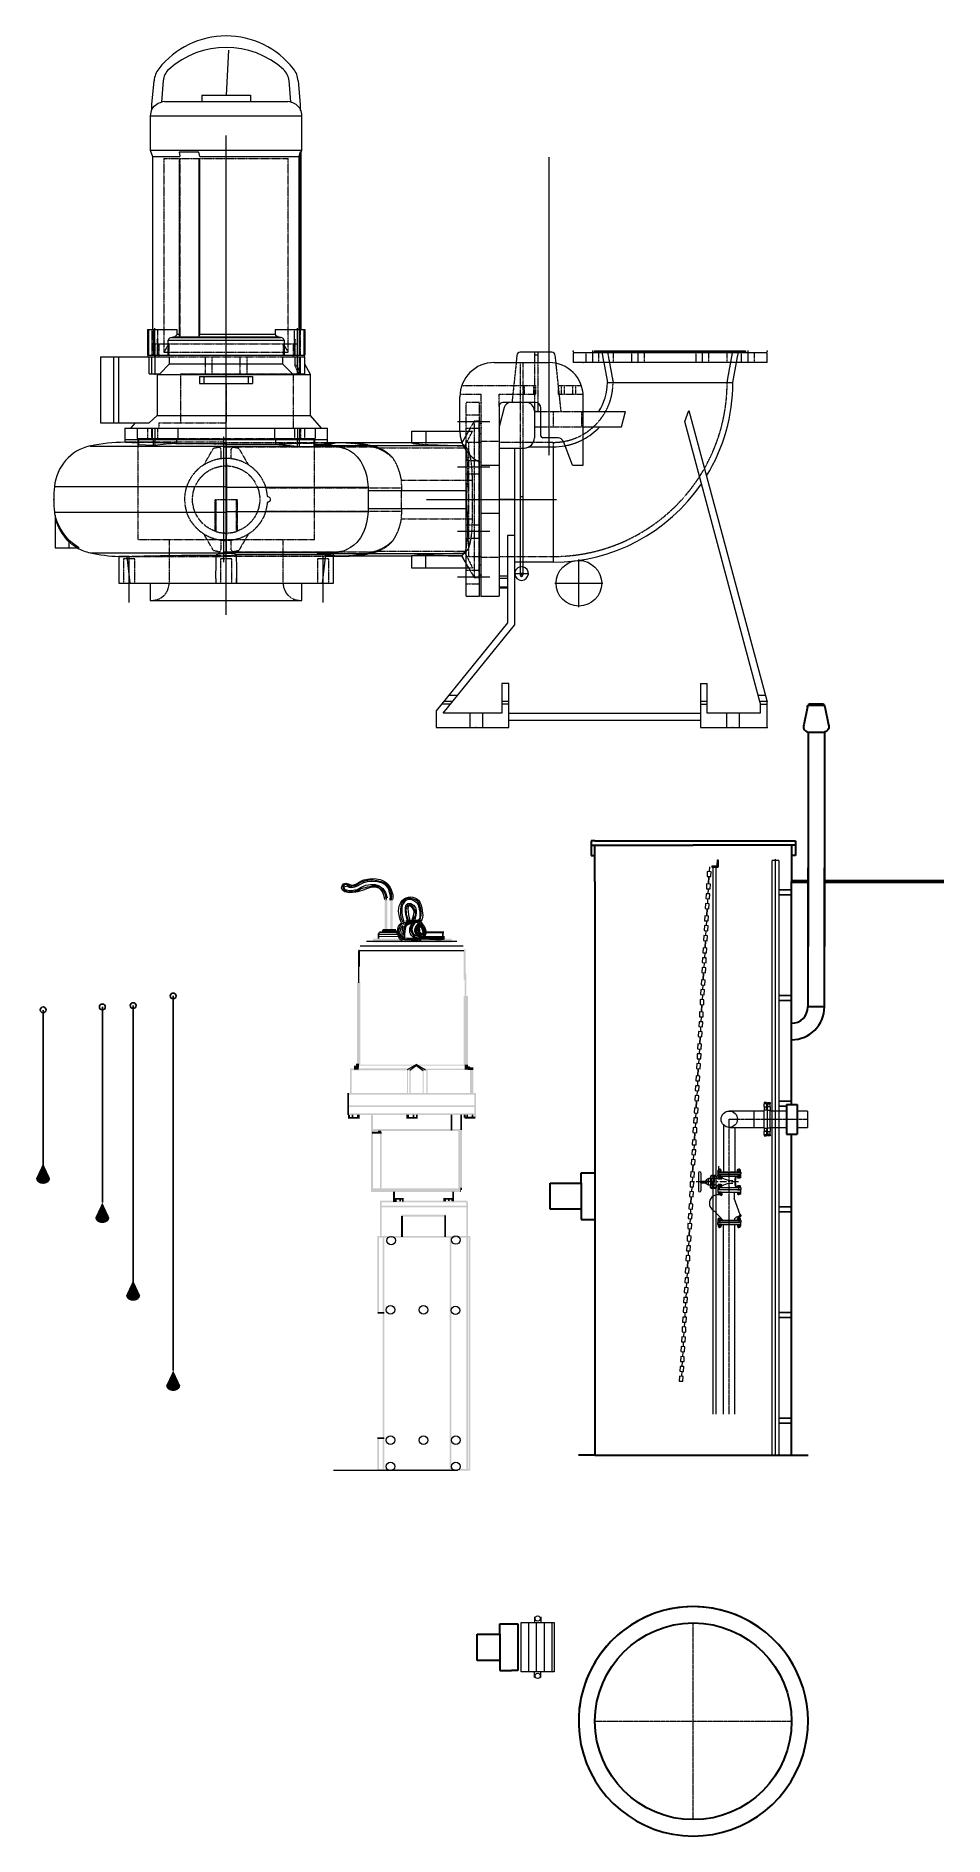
# Model space of a CAD drawing. Header units: millimetres. Extents: x -4088 to 6623, y 1042 to 22276.
import ezdxf

# ---------------------------------------------------------------- set-up
doc = ezdxf.new("R2010")
doc.units = ezdxf.units.MM
for name, pattern in [('CENTER', [7, 4, -1, 1, -1]), ('DASHED', [0.75, 0.5, -0.25]), ('K5LT_BASIC', [0]), ('K5LT_THIN', [0]), ('осевая2', [28.575, 19.05, -3.175, 3.175, -3.175])]:
    doc.linetypes.add(name, pattern=pattern)
for name, color, linetype, lineweight in [('2d ConnectionPoints', 7, 'Continuous', 50), ('AM_0', 7, 'Continuous', 50), ('AM_4', 3, 'Continuous', 25), ('AM_7', 4, 'CENTER', 20), ('AM_9', 6, 'DASHED', 25)]:
    doc.layers.add(name, color=color, linetype=linetype, lineweight=lineweight)
for name, color, linetype in [('CL', 1, 'CENTER'), ('G', 3, 'Continuous'), ('R', 1, 'Continuous'), ('Системный слой', 7, 'Continuous')]:
    doc.layers.add(name, color=color, linetype=linetype)

msp = doc.modelspace()

# ---------------------------------------------------------------- hatches: boundary and pattern name
at = {"lineweight": 20, "transparency": 33554559}
h = msp.add_hatch(color=0, dxfattribs=at)
h.paths.add_polyline_path([(54, 12110), (57, 12088)], flags=0)
h.paths.add_polyline_path([(42, 12073, 0.414199), (57, 12088)], flags=0)
h.paths.add_polyline_path([(27, 12088, 0.414178), (42, 12073)], flags=0)
h.paths.add_polyline_path([(110, 12072, 0.414369), (119, 12091)], flags=0)
h.paths.add_polyline_path([(91, 12081, 0.414261), (110, 12072)], flags=0)
h = msp.add_hatch(color=0, dxfattribs=at)
h.paths.add_polyline_path([(99, 12180, 0.414118), (85, 12165)], flags=0)
h.paths.add_polyline_path([(115, 12170, 0.343055), (99, 12180)], flags=0)
h.paths.add_polyline_path([(103, 12123, 0.414123), (121, 12135)], flags=0)
h.paths.add_polyline_path([(92, 12141, 0.414018), (103, 12123)], flags=0)
h = msp.add_hatch(color=0, dxfattribs=at)
h.paths.add_polyline_path([(441, 11818, 0.006613), (407, 11817)], flags=0)
h.paths.add_polyline_path([(257, 11623), (242, 11612)], flags=0)
h.paths.add_polyline_path([(456, 11833, 0.08856), (455, 11838)], flags=0)
h.paths.add_polyline_path([(441, 11818, 0.414154), (456, 11833)], flags=0)
h.paths.add_polyline_path([(279, 11838, 0.045262), (253, 11830)], flags=0)
h.paths.add_polyline_path([(418, 12038), (418, 12037)], flags=0)
h.paths.add_polyline_path([(240, 11784, 0.132806), (247, 11780)], flags=0)
h.paths.add_polyline_path([(230, 11678, 0.023433), (204, 11710)], flags=0)
h = msp.add_hatch(color=0, dxfattribs=at)
h.paths.add_polyline_path([(374, 11593, 0.006981), (277, 11601)], flags=0)
h.paths.add_polyline_path([(243, 11602, 0.003244), (277, 11601)], flags=0)
h.paths.add_polyline_path([(233, 11606, 0.199241), (243, 11602)], flags=0)
h.paths.add_polyline_path([(150, 11702, 0.414178), (165, 11687)], flags=0)
h.paths.add_polyline_path([(165, 11717, 0.414154), (150, 11702)], flags=0)
h.paths.add_polyline_path([(435, 11603, 0.036429), (438, 11603)], flags=0)
h = msp.add_hatch(color=0, dxfattribs=at)
h.paths.add_polyline_path([(277, 11814), (276, 11814)], flags=0)
h.paths.add_polyline_path([(372, 11819, 0.414174), (357, 11834)], flags=0)
h.paths.add_polyline_path([(357, 11804, 0.414174), (372, 11819)], flags=0)
h.paths.add_polyline_path([(357, 11804), (354, 11805), (357, 11805)], flags=0)
h.paths.add_polyline_path([(264, 11787, 0.414101), (285, 11782)], flags=0)
h.paths.add_polyline_path([(266, 11806, 0.342294), (264, 11787)], flags=0)
h.paths.add_polyline_path([(290, 11787), (288, 11786)], flags=0)
h = msp.add_hatch(color=0, dxfattribs=at)
h.paths.add_polyline_path([(361, 11814, 0.414104), (376, 11829)], flags=0)
h.paths.add_polyline_path([(346, 11829, 0.414079), (361, 11814)], flags=0)
h.paths.add_polyline_path([(322, 11810, 0.414003), (327, 11831)], flags=0)
h.paths.add_polyline_path([(301, 11815, 0.414357), (322, 11810)], flags=0)
h = msp.add_hatch(color=0, dxfattribs=at)
h.paths.add_polyline_path([(720, 11639, 0.413922), (699, 11640)], flags=0)
h.paths.add_polyline_path([(719, 11618, 0.414078), (720, 11639)], flags=0)
h.paths.add_polyline_path([(441, 11844, 0.337746), (423, 11846)], flags=0)
h.paths.add_polyline_path([(388, 11750), (388, 11749)], flags=0)
h.paths.add_polyline_path([(414, 11742, 0.024687), (418, 11745)], flags=0)
h = msp.add_hatch(color=0, dxfattribs=at)
h.paths.add_polyline_path([(411, 11705, 0.367136), (411, 11725)], flags=0)
h.paths.add_polyline_path([(390, 11703, 0.414283), (411, 11705)], flags=0)
h.paths.add_polyline_path([(457, 11809, 0.414401), (437, 11816)], flags=0)
h.paths.add_polyline_path([(449, 11789, 0.41433), (457, 11809)], flags=0)
h = msp.add_hatch(color=0, dxfattribs=at)
h.paths.add_polyline_path([(434, 11756, 0.052699), (444, 11770)], flags=0)
h.paths.add_polyline_path([(437, 11714), (437, 11714)], flags=0)
h.paths.add_polyline_path([(479, 11697, 0.058266), (477, 11695)], flags=0)
h.paths.add_polyline_path([(422, 11793), (422, 11793)], flags=0)
h.paths.add_polyline_path([(437, 11808, 0.414174), (422, 11793)], flags=0)
h.paths.add_polyline_path([(445, 11806, 0.148312), (437, 11808)], flags=0)
h.paths.add_polyline_path([(427, 11652), (427, 11651)], flags=0)
at = {"lineweight": 20, "transparency": 33554457}
h = msp.add_hatch(dxfattribs=at)
h.set_pattern_fill('_USER', scale=54.204994, style=0, pattern_type=0)
h.set_pattern_definition([(0, (-1762711.067, 767920.11), (0, 54.2049943), [])])
h.paths.add_polyline_path([(-185, 11598), (872, 11598), (872, 11598, -0.412502), (959, 11510), (959, 11510), (959, 11478), (-272, 11478), (-272, 11510), (-272, 11510, -0.412502)])
at = {"lineweight": 30, "true_color": 0xf26722}
h = msp.add_hatch(color=30, dxfattribs=at)
h.dxf.hatch_style = 1
edge = h.paths.add_edge_path()
edge.add_line((-4004, 8976), (-4088, 8798))
edge.add_ellipse((-4004, 8798), major_axis=(83.3, 0), ratio=0.76245, start_angle=180, end_angle=360)
edge.add_line((-3921, 8798), (-4004, 8976))
h = msp.add_hatch(color=30, dxfattribs=at)
h.dxf.hatch_style = 1
edge = h.paths.add_edge_path()
edge.add_line((-3305, 8514), (-3389, 8336))
edge.add_ellipse((-3305, 8336), major_axis=(83.3, 0), ratio=0.76245, start_angle=180, end_angle=360)
edge.add_line((-3222, 8336), (-3305, 8514))
h = msp.add_hatch(color=30, dxfattribs=at)
h.dxf.hatch_style = 1
edge = h.paths.add_edge_path()
edge.add_line((-2942, 7597), (-3025, 7419))
edge.add_ellipse((-2942, 7419), major_axis=(83.3, 0), ratio=0.76245, start_angle=180, end_angle=360)
edge.add_line((-2859, 7419), (-2942, 7597))
h = msp.add_hatch(color=30, dxfattribs=at)
h.dxf.hatch_style = 1
edge = h.paths.add_edge_path()
edge.add_line((-2469, 6533), (-2553, 6355))
edge.add_ellipse((-2469, 6355), major_axis=(83.3, 0), ratio=0.76245, start_angle=180, end_angle=360)
edge.add_line((-2386, 6355), (-2469, 6533))
at = {"linetype": 'ByBlock', "lineweight": 13, "ltscale": 20}
h = msp.add_hatch(dxfattribs=at)
h.set_pattern_fill('LINE', color=256, scale=28.990067, angle=90, style=0)
h.set_pattern_definition([(90, (235147.405, -671077.32), (-92.043462, 6e-15), [])])
h.paths.add_polyline_path([(1637, 2979), (2024, 2979), (2024, 3559), (1637, 3559)])

# ---------------------------------------------------------------- linework, layer by layer
at = {"lineweight": 13}
for p, q in [((3392, 18558), (3999, 18558)), ((4501, 9594), (4090, 9594)), ((4380, 9594), (4380, 9401)), ((4766, 9594), (4571, 9594)), ((5012, 9594), (4891, 9594)), ((5012, 9594), (5012, 9401)), ((4024, 9427), (4024, 8874)), ((4090, 9401), (4501, 9401)), ((4156, 9401), (4156, 8874)), ((4571, 9401), (4766, 9401)), ((4891, 9401), (5012, 9401)), ((4024, 6020), (4024, 8257)), ((4156, 6020), (4156, 8257))]:
    msp.add_line(p, q, dxfattribs=at)
at = {"color": 7, "lineweight": 30, "ltscale": 20}
for p, q in [((5012, 14361), (4968, 14150)), ((5030, 14382), (5030, 14397)), ((5030, 14397), (5200, 14397)), ((5030, 14382), (5200, 14382)), ((5200, 14397), (5200, 14382)), ((5219, 14361), (5262, 14150)), ((5019, 14063), (5212, 14063)), ((5019, 14063), (5019, 11536)), ((5212, 14063), (5212, 11536)), ((5019, 10822), (5019, 12465)), ((5212, 10822), (5212, 12465))]:
    msp.add_line(p, q, dxfattribs=at)
at = {"lineweight": 30}
for p, q in [((2506, 12783), (2461, 12783)), ((2461, 12783), (2461, 12609)), ((2506, 12783), (4825, 12783)), ((4825, 12783), (4871, 12783)), ((4871, 12783), (4871, 12609)), ((2461, 12731), (3666, 12731)), ((2461, 12609), (2506, 12609)), ((2506, 12300), (2506, 12731)), ((4871, 12731), (3666, 12731)), ((4825, 12731), (4825, 12300)), ((4871, 12609), (4825, 12609)), ((2506, 12300), (2506, 8435)), ((4825, 9673), (4825, 12300)), ((4766, 9673), (4891, 9673)), ((4766, 9673), (4766, 9322)), ((4891, 9673), (4891, 9322)), ((4766, 9322), (4891, 9322)), ((4825, 5536), (4825, 9322)), ((1979, 8435), (1979, 8744)), ((1979, 8744), (2344, 8744)), ((2344, 8744), (2344, 8865)), ((2344, 8865), (2506, 8865)), ((2344, 8744), (2344, 8435)), ((2344, 8435), (1979, 8435)), ((2344, 8435), (2344, 8313)), ((2344, 8313), (2506, 8313)), ((2506, 8435), (2506, 5536)), ((2506, 5536), (2313, 5536)), ((2506, 5536), (4825, 5536)), ((4825, 5536), (5019, 5536)), ((1118, 3114), (1118, 3424)), ((1118, 3424), (1383, 3424)), ((1383, 3424), (1383, 3545)), ((1383, 3545), (1520, 3545)), ((1383, 3424), (1383, 3114)), ((1520, 3545), (1596, 3545)), ((1596, 3545), (1596, 2993)), ((1383, 3114), (1118, 3114)), ((1383, 3114), (1383, 2993)), ((1383, 2993), (1520, 2993)), ((1596, 2993), (1520, 2993))]:
    msp.add_line(p, q, dxfattribs=at)
at = {"color": 7, "lineweight": 15, "ltscale": 20}
for p, q in [((4598, 5536), (4598, 12548)), ((4675, 12548), (4675, 5536))]:
    msp.add_line(p, q, dxfattribs=at)
at = {"lineweight": 18}
msp.add_line((4675, 12548), (4598, 12548), dxfattribs=at)
at = {"color": 7, "linetype": 'осевая2', "lineweight": 15, "ltscale": 0.1}
msp.add_line((4636, 5536), (4636, 12571), dxfattribs=at)
at = {"ltscale": 10}
for p, q in [((4675, 12204), (4825, 12204)), ((4675, 12146), (4825, 12146)), ((4675, 10957), (4825, 10957)), ((4675, 10899), (4825, 10899)), ((4675, 9710), (4825, 9710)), ((4675, 9652), (4766, 9652)), ((4675, 8463), (4825, 8463)), ((4675, 8405), (4825, 8405)), ((4675, 7217), (4825, 7217)), ((4675, 7159), (4825, 7159)), ((4675, 5970), (4825, 5970)), ((4675, 5912), (4825, 5912))]:
    msp.add_line(p, q, dxfattribs=at)
at = {"lineweight": 60}
for p, q in [((4825, 12300), (5019, 12300)), ((5212, 12300), (6623, 12300))]:
    msp.add_line(p, q, dxfattribs=at)
for p, q in [((-2942, 7569), (-2942, 10838)), ((-2469, 6533), (-2469, 10952)), ((-4005, 8954), (-4005, 10786)), ((-3305, 8514), (-3305, 10822))]:
    msp.add_line(p, q)
at = {"linetype": 'ByBlock', "lineweight": 30, "ltscale": 20}
msp.add_line((5212, 10822), (5019, 10822), dxfattribs=at)
at = {"linetype": 'ByBlock', "lineweight": 13, "ltscale": 20}
for p, q in [((4380, 9594), (4380, 9401)), ((885, 5352), (-579, 5352)), ((776, 5352), (-308, 5352)), ((1792, 3626), (1792, 3559)), ((1869, 3626), (1869, 3559)), ((1637, 2979), (1637, 3559)), ((1637, 3559), (2024, 3559)), ((2024, 3559), (2024, 2979)), ((2024, 2979), (1637, 2979)), ((1792, 2911), (1792, 2979)), ((1869, 2911), (1869, 2979))]:
    msp.add_line(p, q, dxfattribs=at)
at = {"color": 7, "lineweight": 13, "ltscale": 20}
for p, q in [((4501, 9645), (4501, 9679)), ((4501, 9391), (4501, 9604)), ((4530, 9679), (4530, 9645)), ((4536, 9618), (4530, 9624)), ((4536, 9618), (4542, 9624)), ((4536, 9618), (4536, 9604)), ((4536, 9618), (4536, 9604)), ((4536, 9604), (4536, 9391)), ((4536, 9604), (4536, 9391)), ((4542, 9679), (4542, 9645)), ((4571, 9645), (4571, 9679)), ((4571, 9391), (4571, 9604)), ((4501, 9316), (4501, 9351)), ((4536, 9378), (4530, 9372)), ((4530, 9351), (4530, 9316)), ((4536, 9391), (4536, 9378)), ((4536, 9391), (4536, 9378)), ((4536, 9378), (4542, 9372)), ((4542, 9351), (4542, 9316)), ((4571, 9316), (4571, 9351)), ((4170, 8874), (4011, 8874))]:
    msp.add_line(p, q, dxfattribs=at)
at = {"color": 7, "lineweight": 13}
for p, q in [((3729, 8865), (3729, 8652)), ((3753, 8865), (3753, 8652)), ((3753, 8768), (3799, 8768)), ((3753, 8749), (3754, 8768)), ((3753, 8749), (3799, 8749)), ((3755, 8749), (3755, 8768)), ((3756, 8749), (3757, 8768)), ((3757, 8749), (3758, 8768)), ((3759, 8749), (3759, 8768)), ((3760, 8749), (3761, 8768)), ((3761, 8749), (3762, 8768)), ((3763, 8749), (3764, 8768)), ((3764, 8749), (3765, 8768)), ((3766, 8749), (3766, 8768)), ((3767, 8749), (3768, 8768)), ((3768, 8749), (3769, 8768)), ((3770, 8749), (3770, 8768)), ((3771, 8749), (3772, 8768)), ((3772, 8749), (3773, 8768)), ((3774, 8749), (3775, 8768)), ((3775, 8749), (3776, 8768)), ((3777, 8749), (3777, 8768)), ((3778, 8749), (3779, 8768)), ((3779, 8749), (3780, 8768)), ((3781, 8749), (3781, 8768)), ((3782, 8749), (3783, 8768)), ((3783, 8749), (3784, 8768)), ((3785, 8749), (3785, 8768)), ((3786, 8749), (3787, 8768)), ((3788, 8749), (3788, 8768)), ((3789, 8749), (3790, 8768)), ((3790, 8749), (3791, 8768)), ((3792, 8749), (3792, 8768)), ((3793, 8749), (3794, 8768)), ((3794, 8749), (3795, 8768)), ((3796, 8749), (3796, 8768)), ((3797, 8749), (3798, 8768)), ((3798, 8749), (3799, 8768)), ((3799, 8768), (3819, 8774)), ((3799, 8768), (3799, 8749)), ((3799, 8749), (3819, 8742)), ((3846, 8797), (3819, 8782)), ((3819, 8782), (3819, 8758)), ((3819, 8735), (3819, 8758)), ((3846, 8719), (3819, 8735)), ((3824, 8785), (3824, 8758)), ((3824, 8732), (3824, 8758)), ((3871, 8797), (3846, 8797)), ((3846, 8797), (3846, 8758)), ((3846, 8719), (3846, 8758)), ((3871, 8719), (3846, 8719)), ((3868, 8823), (3868, 8797)), ((3868, 8693), (3868, 8719)), ((3871, 8797), (3871, 8758)), ((3871, 8758), (3871, 8797)), ((3871, 8719), (3871, 8758)), ((3871, 8758), (3871, 8719)), ((3896, 8825), (3872, 8825)), ((3929, 8834), (3879, 8834)), ((3879, 8795), (3882, 8795)), ((3879, 8722), (3882, 8722)), ((3882, 8790), (3882, 8796)), ((3882, 8758), (3882, 8790)), ((3882, 8758), (3882, 8727)), ((3882, 8727), (3882, 8721)), ((3893, 8807), (3896, 8807)), ((3893, 8710), (3896, 8710)), ((3896, 8834), (3896, 8758)), ((3896, 8682), (3896, 8758)), ((3912, 8834), (3912, 8758)), ((3912, 8825), (3936, 8825)), ((3929, 8795), (3912, 8795)), ((3912, 8682), (3912, 8758)), ((3929, 8722), (3912, 8722)), ((3940, 8821), (3940, 8806)), ((3940, 8696), (3940, 8710)), ((3955, 8874), (4225, 8874)), ((3955, 8874), (3955, 8853)), ((3955, 8874), (3955, 8853)), ((3955, 8853), (4225, 8853)), ((3955, 8825), (3955, 8847)), ((3976, 8847), (3955, 8847)), ((3955, 8825), (4225, 8825)), ((3968, 8847), (4225, 8847)), ((3993, 8850), (4187, 8850)), ((4001, 8825), (4001, 8810)), ((4001, 8825), (4001, 8794)), ((4001, 8691), (4001, 8722)), ((4225, 8874), (4225, 8853)), ((4225, 8874), (4225, 8853)), ((4225, 8825), (4225, 8847)), ((3896, 8692), (3872, 8692)), ((3929, 8682), (3879, 8682)), ((3912, 8692), (3936, 8692)), ((3940, 8693), (3940, 8695)), ((3955, 8691), (3955, 8670)), ((3955, 8691), (4225, 8691)), ((3976, 8670), (3955, 8670)), ((3968, 8670), (4225, 8670)), ((3993, 8667), (4187, 8667)), ((3993, 8667), (4187, 8667)), ((4149, 8637), (4149, 8568)), ((4219, 8368), (4149, 8568)), ((4225, 8691), (4225, 8670)), ((4014, 8307), (3916, 8413)), ((3955, 8307), (4225, 8307)), ((3955, 8307), (3955, 8285)), ((3955, 8307), (3955, 8285)), ((4225, 8285), (3955, 8285)), ((3993, 8282), (4176, 8282)), ((3993, 8282), (4187, 8282)), ((4150, 8307), (4150, 8314)), ((4225, 8307), (4225, 8285)), ((4225, 8307), (4225, 8285)), ((3955, 8279), (4225, 8279)), ((3955, 8257), (3955, 8279)), ((3955, 8257), (3955, 8279)), ((3955, 8257), (4225, 8257)), ((4225, 8257), (4225, 8279)), ((4225, 8257), (4225, 8279))]:
    msp.add_line(p, q, dxfattribs=at)
at = {"color": 7, "linetype": 'Continuous', "lineweight": 13, "ltscale": 10}
for p, q in [((3990, 8790), (3955, 8790)), ((3990, 8726), (3955, 8726)), ((3991, 8853), (3993, 8850)), ((3991, 8847), (3993, 8850)), ((4189, 8853), (4187, 8850)), ((4189, 8847), (4187, 8850)), ((4210, 8664), (3955, 8664)), ((3955, 8664), (3955, 8637)), ((3955, 8637), (4225, 8637)), ((3991, 8670), (3993, 8667)), ((3991, 8664), (3993, 8667)), ((4007, 8625), (4007, 8637)), ((4189, 8670), (4187, 8667)), ((4189, 8664), (4187, 8667)), ((4189, 8664), (4225, 8664)), ((4225, 8637), (4225, 8664)), ((3991, 8285), (3993, 8282)), ((3991, 8279), (3993, 8282)), ((4189, 8285), (4187, 8282)), ((4189, 8279), (4187, 8282))]:
    msp.add_line(p, q, dxfattribs=at)
at = {"color": 0, "lineweight": 20}
for points in [[(100, 12165), (100, 12165)], [(400, 10145), (291, 10080)], [(400, 10132), (321, 10072)], [(401, 10145), (506, 10082)], [(401, 10132), (480, 10072)]]:
    msp.add_lwpolyline(points, dxfattribs=at)
at = {"color": 7, "lineweight": 13, "ltscale": 20}
for points in [[(4530, 9679), (4530, 9696), (4501, 9696), (4501, 9679)], [(4530, 9679), (4501, 9679)], [(4501, 9645), (4501, 9604)], [(4501, 9645), (4530, 9645)], [(4536, 9604), (4501, 9604)], [(4530, 9624), (4530, 9645)], [(4536, 9604), (4571, 9604)], [(4542, 9679), (4542, 9696), (4571, 9696), (4571, 9679)], [(4542, 9679), (4571, 9679)], [(4542, 9624), (4542, 9645)], [(4571, 9645), (4542, 9645)], [(4571, 9645), (4571, 9604)], [(4501, 9391), (4501, 9351)], [(4501, 9391), (4536, 9391)], [(4530, 9351), (4501, 9351)], [(4530, 9351), (4530, 9372)], [(4571, 9391), (4536, 9391)], [(4542, 9351), (4542, 9372)], [(4542, 9351), (4571, 9351)], [(4571, 9391), (4571, 9351)], [(4501, 9316), (4501, 9300), (4530, 9300), (4530, 9316)], [(4501, 9316), (4530, 9316)], [(4571, 9316), (4571, 9300), (4542, 9300), (4542, 9316)], [(4571, 9316), (4542, 9316)]]:
    msp.add_lwpolyline(points, dxfattribs=at)
for centre in [(-3305, 10822), (-2942, 10838), (-2469, 10952), (-4004, 10787)]:
    msp.add_circle(centre, 34.6)
at = {"lineweight": 13}
msp.add_circle((4090, 9498), 96.6, dxfattribs=at)
at = {"linetype": 'ByBlock', "lineweight": 13, "ltscale": 20}
for centre in [(1830, 3607), (1830, 2931)]:
    msp.add_circle(centre, 30.9, dxfattribs=at)
at = {"lineweight": 30}
msp.add_circle((3666, 2395), 1160, dxfattribs=at)
at = {"linetype": 'ByBlock', "lineweight": 30, "ltscale": 20}
for radius in [193, 387]:
    msp.add_arc((4825, 10822), radius, 270, 0, dxfattribs=at)
at = {"color": 7, "lineweight": 13}
for centre, radius, start, end in [((3741, 8865), 11.9, 0, 180), ((3879, 8823), 11.1, 90, 180), ((3872, 8821), 3.97, 90, 180), ((3877, 8803), 8.8, 225.7211, 285.0792), ((3877, 8713), 8.8, 74.9208, 134.2789), ((3893, 8796), 11.1, 90, 180), ((3893, 8721), 11.1, 180, 270), ((3929, 8823), 11.1, 0, 90), ((3929, 8806), 11.1, 270, 0), ((3929, 8710), 11.1, 0, 90), ((3936, 8821), 3.97, 0, 90), ((3945, 8855), 51.9, 263.9368, 288.9958), ((3945, 8662), 51.9, 71.0042, 96.0632), ((4121, 9002), 227, 238.0379, 273.2345), ((4126, 8466), 275, 88.3959, 117.0742), ((4375, 8758), 221, 162.433, 197.567), ((4381, 8758), 221, 162.433, 197.567), ((3741, 8652), 11.9, 180, 0), ((3956, 8506), 101, 68.1786, 246.9054), ((3872, 8696), 3.97, 180, 270), ((3879, 8693), 11.1, 180, 270), ((3929, 8693), 11.1, 270, 0), ((3936, 8696), 3.97, 270, 0), ((3987, 8620), 21.5, 288.2026, 13.9081), ((4186, 8307), 36.6, 105.7763, 169.4149)]:
    msp.add_arc(centre, radius, start, end, dxfattribs=at)
at = {"lineweight": 30}
for start, end in [(343.0779, 186.5624), (16.9761, 173.4376), (186.5624, 343.0779), (186.5624, 343.0779)]:
    msp.add_arc((3666, 2395), 1353, start, end, dxfattribs=at)
at = {"color": 7, "lineweight": 30, "ltscale": 20}
for points, knots in [([(5012, 14362), (5012, 14367), (5013, 14378), (5024, 14381), (5030, 14382)], [0, 0, 0, 0, 6.695975, 15.767045, 15.767045, 15.767045, 15.767045]), ([(5219, 14362), (5219, 14367), (5218, 14378), (5207, 14381), (5200, 14382)], [0, 0, 0, 0, 6.695975, 15.767045, 15.767045, 15.767045, 15.767045]), ([(4968, 14150), (4966, 14132), (4959, 14092), (4997, 14073), (5019, 14063)], [0, 0, 0, 0, 25.393382, 57.836434, 57.836434, 57.836434, 57.836434]), ([(5262, 14150), (5265, 14132), (5272, 14092), (5233, 14073), (5212, 14063)], [0, 0, 0, 0, 25.393382, 57.836434, 57.836434, 57.836434, 57.836434])]:
    msp.add_open_spline(points, degree=3, knots=knots, dxfattribs=at)
at = {"color": 0, "lineweight": 20}
for points in [[(-313, 12175), (-561, 12133), (-487, 12321), (-404, 12275)], [(-404, 12275), (-312, 12224), (-311, 12311), (-176, 12331)], [(27, 12088), (-9, 12341), (-197, 12194), (-313, 12175)], [(-86, 12315), (-162, 12322), (-186, 12318), (-259, 12290)], [(-176, 12331), (-32, 12351), (84, 12307), (115, 12167)], [(-420, 12250), (-427, 12245), (-498, 12232), (-427, 12203)], [(-438, 12265), (-479, 12265), (-489, 12182), (-385, 12182)], [(-400, 12254), (-418, 12262), (-401, 12265), (-438, 12265)], [(-427, 12203), (-376, 12183), (-329, 12207), (-302, 12204)], [(-135, 12303), (-262, 12303), (-348, 12176), (-420, 12250)], [(-345, 12245), (-380, 12244), (-362, 12236), (-400, 12254)], [(-385, 12182), (-359, 12182), (-347, 12179), (-323, 12187)], [(-259, 12290), (-271, 12286), (-316, 12246), (-345, 12245)], [(-323, 12187), (-298, 12196), (-308, 12177), (-274, 12205)], [(-302, 12204), (-176, 12300), (24, 12302), (54, 12110)], [(-274, 12205), (-256, 12219), (-148, 12250), (-124, 12250)], [(96, 12146), (66, 12164), (112, 12302), (-135, 12303)], [(-124, 12250), (-34, 12250), (-78, 12250), (-9, 12209)], [(-13, 12297), (-13, 12297), (-72, 12314), (-86, 12315)], [(45, 12274), (36, 12276), (3, 12297), (-13, 12297)], [(-9, 12209), (20, 12192), (29, 12159), (35, 12128)], [(35, 12128), (37, 12121), (42, 12094), (42, 12088)], [(102, 12160), (103, 12180), (67, 12267), (45, 12274)], [(88, 12156), (86, 12158), (86, 12161), (85, 12165)], [(92, 12141), (91, 12148), (91, 12149), (88, 12156)], [(89, 12155), (90, 12154), (91, 12153), (92, 12152)], [(92, 12152), (91, 12153), (90, 12154), (89, 12155)], [(91, 12081), (91, 12098), (94, 12136), (91, 12151)], [(91, 12151), (93, 12148), (93, 12147), (96, 12146)], [(105, 12154), (104, 12156), (102, 12164), (100, 12165)], [(105, 12086), (105, 12087), (112, 12156), (102, 12160)], [(106, 12138), (107, 12140), (106, 12152), (105, 12154)], [(115, 12170), (121, 12160), (121, 12147), (121, 12135)], [(115, 12167), (128, 12147), (123, 12103), (119, 12091)], [(207, 11855), (116, 12139), (409, 12189), (452, 12032)], [(418, 12037), (278, 12175), (174, 12022), (253, 11830)], [(386, 12085), (339, 12105), (321, 12108), (271, 12092)], [(214, 12003), (211, 11934), (203, 11875), (243, 11815)], [(271, 12092), (245, 12084), (215, 12028), (214, 12003)], [(301, 11815), (287, 11854), (225, 12081), (333, 12041)], [(333, 12007), (265, 12060), (320, 11851), (327, 11831)], [(284, 11917), (284, 11973), (268, 11950), (292, 12008)], [(314, 11823), (310, 11830), (284, 11907), (284, 11917)], [(292, 12008), (315, 12062), (371, 11998), (380, 11963)], [(333, 12041), (445, 12000), (380, 11865), (376, 11829)], [(346, 11829), (352, 11887), (410, 11947), (333, 12007)], [(380, 11963), (393, 11914), (391, 11907), (367, 11864)], [(427, 12049), (418, 12057), (421, 12070), (386, 12085)], [(413, 11846), (444, 11856), (455, 11885), (438, 11973)], [(438, 11973), (438, 11973), (421, 12033), (418, 12038)], [(444, 12005), (440, 12014), (437, 12042), (427, 12049)], [(449, 11870), (457, 11907), (461, 11972), (444, 12005)], [(452, 12032), (483, 11917), (479, 11863), (455, 11838)], [(165, 11717), (247, 11712), (150, 11651), (289, 11633)], [(242, 11612), (158, 11668), (161, 11766), (225, 11814)], [(165, 11702), (192, 11702), (180, 11692), (198, 11670)], [(172, 11687), (170, 11687), (171, 11687), (165, 11687)], [(233, 11606), (198, 11612), (205, 11626), (172, 11687)], [(188, 11706), (190, 11734), (210, 11792), (236, 11806)], [(205, 11688), (204, 11690), (191, 11704), (188, 11706)], [(240, 11784), (224, 11768), (212, 11745), (204, 11710)], [(242, 11631), (241, 11639), (213, 11671), (205, 11688)], [(225, 11814), (219, 11827), (212, 11839), (207, 11855)], [(451, 11623), (227, 11626), (344, 11883), (423, 11846)], [(230, 11678), (232, 11709), (238, 11747), (247, 11780)], [(236, 11806), (274, 11825), (264, 11827), (315, 11827)], [(248, 11721), (248, 11706), (237, 11659), (242, 11642)], [(243, 11815), (248, 11807), (248, 11802), (251, 11794)], [(265, 11787), (259, 11769), (247, 11743), (248, 11721)], [(294, 11810), (260, 11783), (259, 11641), (257, 11623)], [(318, 11825), (297, 11843), (270, 11807), (265, 11787)], [(266, 11806), (270, 11810), (271, 11811), (277, 11814)], [(276, 11814), (292, 11826), (340, 11835), (357, 11834)], [(277, 11795), (278, 11796), (280, 11799), (283, 11800)], [(279, 11838), (289, 11847), (302, 11849), (317, 11842)], [(283, 11800), (286, 11802), (288, 11806), (299, 11808)], [(290, 11788), (288, 11785), (289, 11786), (285, 11782)], [(288, 11786), (289, 11787), (289, 11787), (290, 11787)], [(357, 11805), (325, 11799), (315, 11801), (290, 11788)], [(407, 11817), (373, 11813), (331, 11818), (294, 11810)], [(299, 11808), (303, 11809), (309, 11812), (314, 11813)], [(314, 11813), (323, 11815), (345, 11817), (352, 11819)], [(315, 11827), (331, 11827), (376, 11826), (389, 11831)], [(317, 11842), (342, 11842), (364, 11841), (382, 11842)], [(375, 11825), (372, 11824), (324, 11820), (318, 11825)], [(343, 11772), (318, 11728), (341, 11711), (360, 11669)], [(397, 11821), (330, 11775), (326, 11679), (414, 11657)], [(393, 11836), (379, 11833), (351, 11786), (343, 11772)], [(427, 11651), (345, 11725), (391, 11746), (413, 11773)], [(352, 11819), (353, 11820), (356, 11819), (357, 11819)], [(390, 11703), (360, 11735), (413, 11803), (437, 11816)], [(367, 11864), (364, 11859), (361, 11836), (361, 11829)], [(414, 11657), (388, 11677), (372, 11721), (388, 11750)], [(441, 11833), (408, 11833), (408, 11833), (375, 11825)], [(382, 11842), (392, 11844), (402, 11845), (413, 11846)], [(388, 11749), (391, 11756), (393, 11761), (397, 11766)], [(389, 11831), (413, 11838), (436, 11812), (449, 11870)], [(410, 11682), (403, 11689), (390, 11726), (401, 11741)], [(399, 11745), (399, 11742), (391, 11722), (399, 11715)], [(439, 11807), (432, 11816), (428, 11844), (393, 11836)], [(428, 11797), (420, 11812), (415, 11824), (397, 11821)], [(397, 11766), (407, 11788), (412, 11785), (428, 11797)], [(437, 11793), (437, 11767), (398, 11766), (398, 11713)], [(398, 11713), (398, 11674), (434, 11671), (440, 11659)], [(422, 11781), (416, 11778), (400, 11753), (399, 11745)], [(401, 11741), (401, 11742), (406, 11756), (409, 11757)], [(419, 11745), (403, 11718), (420, 11680), (438, 11677)], [(409, 11757), (420, 11790), (458, 11782), (439, 11807)], [(449, 11789), (440, 11784), (409, 11744), (411, 11725)], [(450, 11786), (410, 11786), (423, 11749), (422, 11714)], [(456, 11664), (431, 11659), (432, 11661), (410, 11682)], [(413, 11773), (415, 11781), (418, 11788), (422, 11793)], [(414, 11742), (416, 11743), (417, 11744), (418, 11745)], [(449, 11778), (442, 11763), (428, 11751), (419, 11745)], [(422, 11714), (421, 11703), (447, 11662), (467, 11677)], [(443, 11803), (431, 11797), (434, 11788), (422, 11781)], [(474, 11789), (568, 11695), (469, 11595), (427, 11652)], [(431, 11833), (438, 11827), (458, 11788), (475, 11771)], [(434, 11756), (433, 11746), (436, 11732), (437, 11714)], [(437, 11714), (440, 11707), (450, 11690), (458, 11689)], [(438, 11677), (505, 11667), (477, 11732), (449, 11778)], [(440, 11659), (476, 11659), (480, 11640), (493, 11680)], [(441, 11844), (467, 11807), (559, 11680), (475, 11652)], [(450, 11771), (447, 11770), (446, 11770), (444, 11770)], [(445, 11806), (453, 11805), (463, 11800), (474, 11789)], [(493, 11680), (503, 11709), (473, 11786), (450, 11786)], [(479, 11697), (479, 11727), (462, 11764), (450, 11771)], [(490, 11691), (480, 11677), (480, 11669), (456, 11664)], [(458, 11689), (459, 11689), (474, 11695), (477, 11695)], [(467, 11677), (467, 11677), (482, 11678), (488, 11685)], [(475, 11771), (487, 11759), (504, 11711), (490, 11691)], [(198, 11670), (214, 11652), (189, 11635), (240, 11622)], [(240, 11622), (269, 11614), (335, 11619), (364, 11610)], [(242, 11642), (242, 11642), (244, 11618), (242, 11631)], [(337, 11616), (317, 11614), (266, 11616), (243, 11616)], [(289, 11633), (352, 11636), (435, 11642), (452, 11621)], [(436, 11618), (413, 11616), (368, 11619), (337, 11616)], [(360, 11669), (382, 11618), (514, 11647), (561, 11636)], [(364, 11610), (392, 11601), (444, 11619), (436, 11618)], [(452, 11621), (445, 11591), (399, 11590), (374, 11593)], [(719, 11618), (650, 11607), (533, 11622), (451, 11623)], [(475, 11652), (538, 11651), (661, 11648), (699, 11640)], [(561, 11636), (584, 11631), (635, 11628), (660, 11628)], [(660, 11628), (667, 11628), (707, 11627), (709, 11629)], [(51, 8066), (51, 8094), (74, 8116), (102, 8116)], [(102, 8116), (130, 8116), (153, 8094), (153, 8066)], [(815, 8073), (815, 8100), (838, 8123), (866, 8123)], [(866, 8023), (838, 8023), (815, 8045), (815, 8073)], [(866, 8123), (894, 8123), (917, 8100), (917, 8073)], [(917, 8073), (917, 8045), (894, 8023), (866, 8023)], [(102, 8017), (74, 8017), (51, 8039), (51, 8066)], [(153, 8066), (153, 8039), (130, 8017), (102, 8017)], [(42, 7249), (42, 7277), (65, 7299), (93, 7299)], [(93, 7199), (65, 7199), (42, 7222), (42, 7249)], [(93, 7299), (121, 7299), (144, 7277), (144, 7249)], [(144, 7249), (144, 7222), (121, 7199), (93, 7199)], [(432, 7249), (432, 7277), (455, 7299), (483, 7299)], [(483, 7199), (455, 7199), (432, 7222), (432, 7249)], [(483, 7299), (511, 7299), (534, 7277), (534, 7249)], [(534, 7249), (534, 7222), (511, 7199), (483, 7199)], [(810, 7243), (810, 7271), (833, 7293), (861, 7293)], [(861, 7194), (833, 7194), (810, 7216), (810, 7243)], [(861, 7293), (889, 7293), (912, 7271), (912, 7243)], [(912, 7243), (912, 7216), (889, 7194), (861, 7194)], [(44, 5711), (44, 5738), (67, 5761), (95, 5761)], [(95, 5761), (123, 5761), (146, 5738), (146, 5711)], [(434, 5711), (434, 5738), (457, 5761), (485, 5761)], [(485, 5761), (513, 5761), (535, 5738), (535, 5711)], [(814, 5711), (814, 5738), (836, 5761), (864, 5761)], [(864, 5761), (892, 5761), (915, 5738), (915, 5711)], [(95, 5661), (67, 5661), (44, 5684), (44, 5711)], [(146, 5711), (146, 5684), (123, 5661), (95, 5661)], [(485, 5661), (457, 5661), (434, 5684), (434, 5711)], [(535, 5711), (535, 5684), (513, 5661), (485, 5661)], [(864, 5661), (836, 5661), (814, 5684), (814, 5711)], [(915, 5711), (915, 5684), (892, 5661), (864, 5661)], [(44, 5401), (44, 5429), (67, 5451), (95, 5451)], [(95, 5352), (67, 5352), (44, 5374), (44, 5401)], [(95, 5451), (123, 5451), (146, 5429), (146, 5401)], [(146, 5401), (146, 5374), (123, 5352), (95, 5352)], [(814, 5401), (814, 5429), (836, 5451), (864, 5451)], [(864, 5352), (836, 5352), (814, 5374), (814, 5401)], [(864, 5451), (892, 5451), (915, 5429), (915, 5401)], [(915, 5401), (915, 5374), (892, 5352), (864, 5352)]]:
    msp.add_open_spline(points, degree=3, dxfattribs=at)
at = {"color": 7, "linetype": 'Continuous', "lineweight": 13, "ltscale": 10}
for points, knots in [([(4001, 8794), (4000, 8793), (3997, 8790), (3993, 8790), (3990, 8790)], [0, 0, 0, 0, 2.256265, 6.134451, 6.134451, 6.134451, 6.134451]), ([(4001, 8722), (4000, 8723), (3997, 8727), (3993, 8726), (3990, 8726)], [0, 0, 0, 0, 2.256265, 6.134451, 6.134451, 6.134451, 6.134451]), ([(4190, 8342), (4188, 8344), (4183, 8347), (4178, 8344), (4176, 8342)], [0, 0, 0, 0, 4.051614, 8.354956, 8.354956, 8.354956, 8.354956])]:
    msp.add_open_spline(points, degree=3, knots=knots, dxfattribs=at)
at = {"color": 0, "lineweight": 20, "transparency": 33554559}
for points in [[(27, 12088), (57, 12088), (27, 11741), (57, 11741)], [(91, 12091), (120, 12091), (91, 11737), (120, 11737)], [(-58, 11691), (-37, 11691), (-58, 11670), (-37, 11670)], [(-58, 11688), (-37, 11688), (-58, 11629), (-37, 11629)], [(185, 11671), (-58, 11671), (185, 11681), (-58, 11681)], [(-48, 11702), (-35, 11702), (-48, 11670), (-35, 11670)], [(-38, 11714), (180, 11714), (-38, 11691), (180, 11691)], [(13, 11710), (-6, 11710), (13, 11733), (-6, 11733)], [(5, 11743), (160, 11743), (5, 11712), (160, 11712)], [(160, 11722), (171, 11722), (160, 11691), (171, 11691)], [(488, 11713), (724, 11713), (488, 11691), (724, 11691)], [(703, 11713), (723, 11713), (703, 11660), (723, 11660)], [(-291, 11482), (-267, 11482), (-291, 11296), (-267, 11296)], [(-287, 11496), (-274, 11496), (-287, 11480), (-274, 11480)], [(-111, 11628), (817, 11628), (-111, 11586), (817, 11586)], [(187, 11649), (-58, 11649), (187, 11659), (-58, 11659)], [(471, 11660), (732, 11660), (471, 11636), (732, 11636)], [(711, 11660), (734, 11660), (711, 11615), (734, 11615)], [(959, 11500), (980, 11500), (959, 11145), (980, 11145)], [(-291, 11305), (-275, 11305), (-291, 11106), (-275, 11106)], [(-300, 11112), (-262, 11112), (-300, 10140), (-262, 10140)], [(967, 11215), (990, 11215), (967, 10816), (990, 10816)], [(959, 10952), (1010, 10952), (959, 10140), (1010, 10140)], [(-385, 10097), (-365, 10097), (-385, 9800), (-365, 9800)], [(-377, 10097), (313, 10097), (-377, 10076), (313, 10076)], [(-303, 10106), (-335, 10106), (-303, 10131), (-335, 10131)], [(-335, 10114), (-280, 10114), (-335, 10082), (-280, 10082)], [(-312, 10153), (-279, 10153), (-312, 10104), (-279, 10104)], [(-281, 10140), (969, 10140), (-281, 10129), (969, 10129)], [(288, 10085), (302, 10085), (288, 9806), (302, 9806)], [(318, 10076), (332, 10076), (318, 9805), (332, 9805)], [(473, 10075), (487, 10075), (473, 9800), (487, 9800)], [(496, 10094), (1071, 10094), (496, 10077), (1071, 10077)], [(518, 10077), (532, 10077), (518, 9806), (532, 9806)], [(969, 10140), (1010, 10140), (969, 10130), (1010, 10130)], [(969, 10133), (1010, 10133), (969, 10081), (1010, 10081)], [(979, 10137), (1010, 10137), (979, 10103), (1010, 10103)], [(1032, 10104), (1007, 10104), (1032, 10120), (1007, 10120)], [(1007, 10109), (1073, 10109), (1007, 10077), (1073, 10077)], [(1031, 10080), (1072, 10080), (1031, 9797), (1072, 9797)], [(-417, 9807), (1104, 9807), (-417, 9787), (1104, 9787)], [(-417, 9807), (-395, 9807), (-417, 9547), (-395, 9547)], [(1083, 9792), (1103, 9792), (1083, 9516), (1103, 9516)], [(-402, 9568), (1095, 9568), (-402, 9547), (1095, 9547)], [(-401, 9662), (1093, 9662), (-401, 9641), (1093, 9641)], [(-406, 9549), (-385, 9549), (-406, 9506), (-385, 9506)], [(-406, 9525), (-270, 9525), (-406, 9505), (-270, 9505)], [(-364, 9550), (-344, 9550), (-364, 9509), (-344, 9509)], [(-302, 9552), (-270, 9552), (-302, 9506), (-270, 9506)], [(-135, 9551), (-114, 9551), (-135, 8642), (-114, 8642)], [(-125, 9349), (-11, 9349), (-125, 9329), (-11, 9329)], [(-119, 9381), (937, 9381), (-119, 9360), (937, 9360)], [(-52, 9364), (-20, 9364), (-52, 9343), (-20, 9343)], [(281, 9550), (312, 9550), (281, 9506), (312, 9506)], [(281, 9524), (415, 9524), (281, 9504), (415, 9504)], [(355, 9552), (375, 9552), (355, 9509), (375, 9509)], [(396, 9550), (415, 9550), (396, 9509), (415, 9509)], [(802, 9552), (822, 9552), (802, 9368), (822, 9368)], [(896, 9361), (937, 9361), (896, 8684), (937, 8684)], [(916, 9551), (937, 9551), (916, 9370), (937, 9370)], [(957, 9551), (979, 9551), (957, 9516), (979, 9516)], [(969, 9526), (1094, 9526), (969, 9506), (1094, 9506)], [(989, 9550), (1010, 9550), (989, 9516), (1010, 9516)], [(1052, 9550), (1072, 9550), (1052, 9518), (1072, 9518)], [(-31, 9332), (-11, 9332), (-31, 8684), (-11, 8684)], [(-135, 8651), (925, 8651), (-135, 8641), (925, 8641)], [(-125, 8684), (916, 8684), (-125, 8641), (916, 8641)], [(-31, 8537), (999, 8537), (-31, 8517), (999, 8517)], [(-31, 8532), (-10, 8532), (-31, 8110), (-10, 8110)], [(125, 8643), (146, 8643), (125, 8562), (146, 8562)], [(125, 8568), (249, 8568), (125, 8548), (249, 8548)], [(125, 8552), (167, 8552), (125, 8523), (167, 8523)], [(198, 8552), (219, 8552), (198, 8529), (219, 8529)], [(229, 8551), (250, 8551), (229, 8524), (250, 8524)], [(718, 8569), (750, 8569), (718, 8531), (750, 8531)], [(734, 8569), (830, 8569), (734, 8548), (830, 8548)], [(771, 8550), (791, 8550), (771, 8534), (791, 8534)], [(813, 8550), (833, 8550), (813, 8532), (833, 8532)], [(823, 8642), (843, 8642), (823, 8530), (843, 8530)], [(916, 8691), (937, 8691), (916, 8663), (937, 8663)], [(916, 8664), (925, 8664), (916, 8641), (925, 8641)], [(990, 8526), (1010, 8526), (990, 5361), (1010, 5361)], [(-31, 8477), (999, 8477), (-31, 8457), (999, 8457)], [(219, 8371), (748, 8371), (219, 8350), (748, 8350)], [(219, 8357), (240, 8357), (219, 8110), (240, 8110)], [(730, 8363), (748, 8363), (730, 8109), (748, 8109)], [(-62, 8121), (1030, 8121), (-62, 8101), (1030, 8101)], [(-62, 8103), (-42, 8103), (-62, 7204), (-42, 7204)], [(0, 8104), (21, 8104), (0, 5366), (21, 5366)], [(790, 8107), (812, 8107), (790, 5352), (812, 5352)], [(1015, 8111), (1037, 8111), (1015, 5352), (1037, 5352)], [(-56, 7225), (21, 7225), (-56, 7204), (21, 7204)], [(-63, 5747), (-41, 5747), (-63, 5357), (-41, 5357)], [(-60, 5747), (20, 5747), (-60, 5726), (20, 5726)], [(-63, 5371), (1037, 5371), (-63, 5352), (1037, 5352)]]:
    msp.add_solid(points, dxfattribs=at)
at = {"layer": '2d ConnectionPoints', "lineweight": 13}
for p in [(-1845, 18511), (2249, 18558), (3392, 18558), (3392, 18558), (4536, 18558), (2366, 18424), (1162, 17953), (1811, 17845), (1162, 17797, -409), (1162, 17726, -380), (1162, 17704), (1162, 17654, -350), (-1845, 17516), (-1845, 17516), (-3877, 16809), (-1845, 16809, 1749), (-1845, 16809, -2455), (-1845, 16809), (987, 16809), (1075, 16809, -673), (1075, 16809, 673), (1162, 16809), (1162, 16809), (1162, 16809), (1374, 16809), (1374, 16809), (1640, 15935), (1640, 15935), (1640, 15935), (-1845, 15820), (1162, 15914), (1162, 15892, 380), (-1845, 15618), (1162, 15666), (1105, 14118, -1278), (1105, 14118, 1278), (1105, 14118, -1009), (1105, 14118, 1009), (4132, 14118, -1278), (4132, 14118, 1278), (4132, 14118, -1009), (4132, 14118, 1009), (4536, 14118)]:
    msp.add_point(p, dxfattribs=at)
at = {"layer": 'AM_0', "lineweight": 13}
for p, q in [((-2720, 21467), (-2695, 21747)), ((-2587, 21749), (-2609, 21497)), ((-1081, 21497), (-1103, 21749)), ((-995, 21747), (-970, 21467)), ((-2720, 21411), (-2720, 21467)), ((-2572, 21502), (-1118, 21502)), ((-2131, 21576), (-2131, 21502)), ((-2131, 21576), (-1559, 21576)), ((-1559, 21576), (-1559, 21502)), ((-970, 21467), (-970, 21411)), ((-2740, 21334), (-2740, 20930)), ((-950, 20930), (-950, 21334)), ((-2740, 20930), (-950, 20930)), ((-2740, 20930), (-2713, 20856)), ((-2713, 20856), (-2713, 18814)), ((-2713, 20856), (-2399, 20856)), ((-2166, 20905), (-2399, 20905)), ((-2399, 20829), (-2399, 18728)), ((-2157, 20856), (-2166, 20905)), ((-2166, 20829), (-2166, 18728)), ((-2157, 20856), (-988, 20856)), ((-2157, 18757), (-2157, 20829)), ((-970, 20905), (-988, 20856)), ((-988, 20856), (-988, 18814)), ((-970, 20905), (-970, 18814)), ((-959, 20905), (-970, 20905)), ((-959, 20905), (-950, 20930)), ((-959, 18814), (-959, 20905)), ((-2773, 18814), (-2773, 18511)), ((-2773, 18814), (-2424, 18814)), ((-2528, 18511), (-2528, 18689)), ((-2490, 18721), (-2466, 18726)), ((-2424, 18757), (-2424, 18814)), ((-2399, 18728), (-2166, 18728)), ((-1265, 18814), (-917, 18814)), ((-1265, 18814), (-1265, 18757)), ((-1224, 18726), (-1200, 18721)), ((-1162, 18689), (-1162, 18511)), ((-917, 18814), (-917, 18511)), ((-3325, 18491), (-3325, 17714)), ((-3325, 18491), (-2511, 18491)), ((-3173, 18491), (-3173, 17714)), ((-3116, 18491), (-3116, 17714)), ((-2773, 18511), (-917, 18511)), ((-2770, 18511), (-2770, 18491)), ((-2754, 18289), (-2754, 18491)), ((-2528, 18511), (-1162, 18511)), ((-2511, 18410), (-2511, 18491)), ((-1179, 18491), (-917, 18491)), ((-1179, 18491), (-1179, 18410)), ((-920, 18491), (-920, 18511)), ((-917, 18289), (-917, 18491)), ((1586, 18509), (1577, 18424)), ((1997, 18545), (1657, 18545)), ((1791, 18545), (1791, 18424)), ((1832, 18545), (1832, 18424)), ((2047, 18415), (2037, 18509)), ((2249, 18538), (2249, 18424)), ((4536, 18538), (2249, 18538)), ((2502, 18558), (2498, 18554)), ((2498, 18554), (2498, 18538)), ((4287, 18554), (2498, 18554)), ((4282, 18558), (2502, 18558)), ((4287, 18554), (4282, 18558)), ((4287, 18538), (4287, 18554)), ((4536, 18424), (4536, 18538)), ((-2754, 18289), (-2627, 18289)), ((-2655, 18289), (-2660, 18283)), ((-2660, 18283), (-849, 18283)), ((-2660, 18283), (-2660, 17801)), ((-2627, 18289), (-2511, 18410)), ((-2511, 18410), (-1179, 18410)), ((-1179, 18410), (-1063, 18289)), ((-1063, 18289), (-917, 18289)), ((-849, 18283), (-916, 18403)), ((-849, 17801), (-849, 18283)), ((1317, 18424), (1963, 18424)), ((4536, 18424), (2249, 18424)), ((2609, 18424), (2652, 18188)), ((4132, 18188), (4175, 18424)), ((-2158, 18259), (-1532, 18259)), ((-2158, 18259), (-2158, 18178)), ((-2158, 18178), (-1532, 18178)), ((-1532, 18259), (-1532, 18178)), ((2652, 18188), (4132, 18188)), ((913, 17616), (913, 18020)), ((1374, 17906), (1374, 17664)), ((1436, 17893), (1374, 17664)), ((1514, 17953), (1421, 17953)), ((1694, 17953), (1514, 17953)), ((1801, 17953), (1694, 17953)), ((1791, 17953), (1791, 17536)), ((1791, 17845), (1869, 17845)), ((1832, 17946), (1832, 17845)), ((1869, 17556), (1869, 17886)), ((2366, 17213), (2366, 18020)), ((2366, 17845), (2868, 17845)), ((2817, 17664), (2868, 17845)), ((3566, 17729), (3615, 17858)), ((3615, 17858), (4536, 14421)), ((-3325, 17714), (-2754, 17714)), ((-3039, 17650), (-651, 17650)), ((-3039, 17650), (-3039, 17516)), ((-2916, 17714), (-2972, 17650)), ((-2894, 17650), (-2894, 17529)), ((-2660, 17801), (-2754, 17714)), ((-2687, 17650), (-2687, 17529)), ((-2660, 17801), (-849, 17801)), ((-2415, 17650), (-2415, 17529)), ((-1275, 17650), (-1275, 17529)), ((-1003, 17650), (-1003, 17529)), ((-718, 17650), (-849, 17801)), ((-795, 17650), (-795, 17529)), ((-651, 17516), (-651, 17650)), ((1374, 17664), (1374, 17294)), ((1791, 17664), (1869, 17664)), ((2366, 17664), (2817, 17664)), ((4455, 14410), (3566, 17729)), ((-3039, 17516), (-2887, 17516)), ((-3039, 17516), (-3039, 17483)), ((-3039, 17516), (-651, 17516)), ((-3039, 17484), (-3039, 17484)), ((-2894, 17529), (-2415, 17529)), ((-2887, 17516), (-2887, 17454)), ((-2706, 17446), (-2879, 17452)), ((-2429, 17516), (-1261, 17516)), ((-2429, 17516), (-2429, 17467)), ((-1840, 17463), (-2429, 17467)), ((-1261, 17456), (-1840, 17456)), ((-1275, 17529), (-795, 17529)), ((-1261, 17516), (-1261, 17456)), ((-1006, 17430), (-1047, 17436)), ((-811, 17428), (-984, 17428)), ((-803, 17516), (-651, 17516)), ((-803, 17516), (-803, 17430)), ((-651, 17456), (-803, 17456)), ((-651, 17456), (-651, 17516)), ((-447, 17478), (-651, 17478)), ((-479, 17476), (-554, 17474)), ((355, 17476), (-480, 17476)), ((341, 17616), (341, 17476)), ((341, 17616), (913, 17616)), ((780, 17476), (354, 17476)), ((935, 17476), (779, 17476)), ((937, 17480), (934, 17476)), ((1374, 17415), (1670, 17415)), ((1556, 17415), (1556, 15325)), ((1623, 17415), (1623, 15918)), ((1657, 15918), (1657, 17415)), ((1728, 17429), (2013, 17429)), ((2071, 17536), (1889, 17536)), ((2242, 17213), (2134, 17493)), ((987, 15666), (987, 17385)), ((1142, 15666), (1142, 17253)), ((1162, 15669), (1162, 17244)), ((1162, 17213), (1374, 17213)), ((1374, 17294), (1374, 15669)), ((2242, 17213), (2366, 17213)), ((-170, 16953), (-168, 16916)), ((-168, 16916), (-168, 16702)), ((1556, 16809), (1374, 16809)), ((-3863, 16626), (-3863, 16237)), ((-168, 16702), (-170, 16666)), ((1475, 16385), (1475, 15353)), ((1556, 16385), (1475, 16385)), ((-3863, 16237), (-3578, 16237)), ((-1728, 16161), (-669, 16161)), ((-708, 15820), (-669, 16161)), ((-580, 15820), (-580, 16173)), ((-580, 16140), (-447, 16140)), ((-554, 16144), (-478, 16142)), ((-480, 16142), (354, 16142)), ((341, 16142), (341, 16002)), ((780, 16142), (353, 16142)), ((779, 16142), (935, 16142)), ((934, 16143), (987, 16051)), ((-3110, 16137), (-3110, 15820)), ((-3018, 16135), (-2982, 15820)), ((341, 16002), (987, 16002)), ((1142, 15914), (1162, 15926)), ((1623, 16070), (1556, 16070)), ((2013, 16070), (1657, 16070)), ((-3110, 15820), (-580, 15820)), ((-2740, 15820), (-2740, 15618)), ((-1966, 15877), (-1966, 15820)), ((-1724, 15820), (-1724, 15877)), ((-950, 15618), (-950, 15820)), ((1475, 15902), (1374, 15902)), ((1374, 15766), (1475, 15766)), ((-2740, 15618), (-950, 15618)), ((987, 15666), (1142, 15666)), ((1162, 15669), (1374, 15669)), ((1475, 15353), (634, 14315)), ((715, 14286), (1556, 15325)), ((885, 14497), (781, 14497)), ((1488, 14636), (1408, 14636)), ((1408, 14636), (1408, 14286)), ((1488, 14118), (1488, 14636)), ((3749, 14636), (3830, 14636)), ((3749, 14636), (3749, 14118)), ((3830, 14286), (3830, 14636)), ((4516, 14497), (4432, 14497)), ((634, 14315), (634, 14118)), ((1408, 14286), (715, 14286)), ((1031, 14286), (1031, 14118)), ((1179, 14286), (1179, 14118)), ((1488, 14286), (3749, 14286)), ((4455, 14286), (3830, 14286)), ((4058, 14286), (4058, 14118)), ((4206, 14286), (4206, 14118)), ((4455, 14410), (4455, 14286)), ((4536, 14118), (4536, 14421)), ((634, 14118), (1488, 14118)), ((1488, 14206), (3749, 14206)), ((3749, 14118), (4536, 14118)), ((3946, 12492), (3952, 12557)), ((3952, 12557), (3961, 12557)), ((3961, 12473), (3961, 12557)), ((3884, 12486), (3946, 12492)), ((3884, 12486), (3884, 12473)), ((3884, 12475), (3961, 12475)), ((3884, 12473), (3961, 12473)), ((3897, 12473), (3897, 6018)), ((3932, 12473), (3932, 6018))]:
    msp.add_line(p, q, dxfattribs=at)
for points in [[(-2720, 21411), (-2692, 21449), (-2647, 21483), (-2609, 21497)], [(-1081, 21497), (-1071, 21495), (-1021, 21470), (-981, 21429), (-970, 21411)], [(-2490, 18721), (-2514, 18711), (-2521, 18705), (-2526, 18697), (-2528, 18689)], [(-2466, 18726), (-2446, 18732), (-2437, 18738), (-2429, 18745), (-2426, 18751), (-2424, 18757)], [(-2166, 18728), (-2162, 18735), (-2158, 18744), (-2157, 18755), (-2157, 18757)], [(-1265, 18757), (-1264, 18751), (-1261, 18745), (-1252, 18737), (-1233, 18728), (-1224, 18726)], [(-1162, 18689), (-1164, 18697), (-1168, 18704), (-1177, 18712), (-1196, 18720), (-1200, 18721)], [(-2887, 17477), (-2954, 17479), (-3003, 17481), (-3023, 17482), (-3035, 17483), (-3039, 17483)], [(-2879, 17452), (-2885, 17453), (-2887, 17454)], [(-2684, 17447), (-2695, 17446), (-2706, 17446)], [(-2429, 17467), (-2556, 17459), (-2684, 17447)], [(-1047, 17436), (-1133, 17446), (-1261, 17456)], [(-984, 17428), (-994, 17429), (-1006, 17430)], [(-803, 17430), (-805, 17429), (-811, 17428)], [(-554, 17474), (-554, 17474), (-563, 17475)], [(946, 17462), (940, 17469), (934, 17476)], [(-420, 17400), (-390, 17385), (-342, 17353), (-298, 17312), (-257, 17257), (-228, 17203), (-202, 17136), (-187, 17080), (-176, 17017), (-170, 16953)], [(-3695, 16326), (-3733, 16368), (-3768, 16414), (-3807, 16478), (-3837, 16545), (-3850, 16582), (-3858, 16612), (-3860, 16621), (-3862, 16628), (-3863, 16628), (-3863, 16627)], [(-170, 16666), (-176, 16598), (-189, 16532), (-205, 16474), (-226, 16421), (-261, 16355), (-303, 16301), (-339, 16268), (-377, 16241), (-420, 16218)], [(-3578, 16237), (-3586, 16242), (-3643, 16280), (-3695, 16326)], [(-3018, 16135), (-3023, 16135), (-3059, 16136), (-3088, 16137), (-3105, 16137), (-3110, 16137)], [(-3018, 16135), (-3004, 16136), (-2983, 16137), (-2952, 16138), (-2914, 16139), (-2869, 16140), (-2817, 16142), (-2757, 16143), (-2690, 16145), (-2618, 16146), (-2542, 16148), (-2458, 16149), (-2370, 16150), (-2280, 16151), (-2188, 16152), (-2090, 16153), (-1991, 16153), (-1962, 16153)], [(-1966, 15877), (-1964, 16061), (-1962, 16153)], [(-1840, 16167), (-1879, 16167), (-1915, 16164), (-1944, 16159), (-1961, 16154), (-1962, 16153)], [(-1728, 16161), (-1729, 16161), (-1747, 16166), (-1776, 16170), (-1813, 16173), (-1840, 16173)], [(-1728, 16161), (-1724, 15987), (-1724, 15877)], [(-580, 16173), (-581, 16173), (-590, 16172), (-612, 16168), (-643, 16164), (-669, 16161)], [(-563, 16143), (-560, 16144), (-554, 16144)], [(934, 16142), (940, 16149), (962, 16172)], [(962, 16172), (977, 16198), (987, 16232)]]:
    msp.add_lwpolyline(points, dxfattribs=at)
msp.add_circle((2316, 15820), 269, dxfattribs=at)
for centre, radius, start, end in [((-1845, 21267), 1009, 38.1416, 141.8584), ((-1845, 21132), 1009, 47.897, 132.103), ((-2427, 21724), 269, 141.8584, 175), ((-2386, 21731), 202, 132.103, 175), ((-1304, 21731), 202, 5, 47.897), ((-1263, 21724), 269, 5, 38.1416), ((-2572, 21334), 168, 90, 103.0062), ((-1118, 21334), 168, 76.9946, 90), ((-2572, 21334), 168, 151.6685, 180), ((-1118, 21334), 168, 0, 28.3287), ((1626, 18504), 40.4, 93.8458, 174), ((1997, 18504), 40.4, 6, 90), ((1317, 18020), 404, 90, 180), ((1963, 18020), 404, 0, 90), ((2013, 18188), 639, 327.5332, 0), ((2013, 18188), 2119, 328.6545, 0), ((1421, 17906), 47.1, 90, 180), ((1514, 17872), 80.7, 90, 165), ((1694, 17856), 96.9, 0, 90), ((1801, 17886), 67.3, 0, 90), ((2013, 18188), 759, 297.7365, 316.2541), ((-3334, 16914), 538, 102.3302, 175.0481), ((-3039, 15566), 1917, 90, 102.3302), ((-909, 15556), 1917, 78.6837, 82.2704), ((-638, 16908), 538, 66.0727, 78.6837), ((1317, 17616), 404, 180, 247.4597), ((1670, 17536), 121, 270, 0), ((1889, 17556), 20.2, 180, 270), ((2013, 18188), 759, 270, 280.6477), ((2071, 17468), 67.3, 21.0775, 90), ((2013, 18188), 2118, 270, 325.695), ((-2128, 16809), 1749, 175.0481, 184.9519), ((-3334, 16705), 538, 184.9519, 188.8485), ((-3334, 16705), 538, 240.2593, 257.6698), ((-3039, 18052), 1917, 257.6698, 267.899), ((-909, 18062), 1917, 279.8311, 281.3163), ((-638, 16710), 538, 281.3163, 293.919), ((1640, 15935), 80.7, 102.0247, 77.9753), ((1640, 15918), 16.8, 180, 0)]:
    msp.add_arc(centre, radius, start, end, dxfattribs=at)
for centre, major_axis, ratio, start_param, end_param in [((-1841, 15566), (0, -1917), 0.003491, -3.356795, -3.289317), ((-1840, 16914), (0, -538), 0.003491, -4.625961, -3.356795), ((-520, 15626), (0, -1850), 0.694658, 3.175099, 3.243443), ((-447, 15561), (0, -1917), 0.838671, 3.093545, 3.207619), ((-1844, 16809), (0, -1749), 0.003491, 1.484369, 1.657224), ((-1840, 16705), (0, -538), 0.003491, 0.215203, 1.484369), ((-1841, 18052), (0, -1917), 0.003491, 0.185026, 0.215203), ((-520, 17992), (0, -1850), 0.694658, -0.046727, -0.033507), ((-447, 18057), (0, -1917), 0.838671, 6.217159, 6.331233)]:
    msp.add_ellipse(centre, major_axis=major_axis, ratio=ratio, start_param=start_param, end_param=end_param, dxfattribs=at)
at = {"layer": 'AM_4', "lineweight": 13}
for p, q in [((-2740, 21334), (-950, 21334)), ((-2760, 18814), (-2760, 18511)), ((-2706, 18814), (-2706, 18511)), ((-2528, 18689), (-1162, 18689)), ((-2490, 18721), (-1200, 18721)), ((-2466, 18726), (-1224, 18726)), ((-2424, 18757), (-2399, 18757)), ((-2157, 18757), (-1265, 18757)), ((-984, 18814), (-984, 18511)), ((-930, 18814), (-930, 18511)), ((-2723, 18289), (-2723, 18491)), ((-966, 18289), (-966, 18491)), ((1832, 18509), (1791, 18509)), ((-2107, 18259), (-2107, 18178)), ((-1583, 18259), (-1583, 18178)), ((-3449, 17439), (-1839, 17439)), ((-2879, 17516), (-2879, 17452)), ((-2706, 17516), (-2706, 17446)), ((-2684, 17516), (-2684, 17447)), ((-1839, 17436), (-1047, 17436)), ((-1006, 17516), (-1006, 17430)), ((-984, 17516), (-984, 17428)), ((-811, 17516), (-811, 17428)), ((-803, 17436), (-533, 17436)), ((-585, 17446), (951, 17446)), ((510, 17616), (510, 17475)), ((2013, 17429), (2013, 16070)), ((-3870, 16960), (-1838, 16960)), ((-1838, 16953), (-170, 16953)), ((-168, 16916), (987, 16916)), ((1623, 16843), (1657, 16843)), ((-3870, 16658), (-1838, 16658)), ((-1838, 16666), (-170, 16666)), ((-168, 16702), (987, 16702)), ((1162, 16645), (1374, 16645)), ((-3695, 16237), (-3695, 16326)), ((-3449, 16179), (-1839, 16179)), ((-1839, 16182), (-533, 16182)), ((-580, 16172), (962, 16172)), ((510, 16002), (510, 16143)), ((1475, 15876), (1374, 15876)), ((1475, 15775), (1374, 15775)), ((801, 14393), (697, 14393)), ((828, 14426), (724, 14426)), ((1488, 14426), (1408, 14426)), ((1488, 14393), (1408, 14393)), ((3830, 14426), (3749, 14426)), ((3749, 14393), (3830, 14393)), ((4535, 14426), (4451, 14426)), ((4455, 14393), (4536, 14393))]:
    msp.add_line(p, q, dxfattribs=at)
at = {"layer": 'AM_7', "lineweight": 13}
for p, q in [((-1845, 15446), (-1845, 21104)), ((1961, 20848), (1961, 17326)), ((-2686, 18496), (-2686, 18829)), ((-1004, 18496), (-1004, 18829)), ((-2684, 18501), (-2684, 18279)), ((-1006, 18501), (-1006, 18279)), ((2476, 18565), (2476, 18417)), ((3013, 18565), (3013, 18417)), ((3772, 18565), (3772, 18417)), ((4309, 18565), (4309, 18417)), ((-2713, 17523), (-2713, 17656)), ((-977, 17523), (-977, 17656)), ((1267, 17726), (882, 17726)), ((-1872, 16068), (-1872, 17551)), ((1162, 16076), (1162, 17543)), ((1267, 17189), (882, 17189)), ((519, 16809), (2052, 16809)), ((1621, 16843), (1658, 16843)), ((1267, 16429), (882, 16429)), ((-2989, 15594), (-2989, 16138)), ((-701, 15594), (-701, 16138)), ((1555, 15935), (1725, 15935)), ((2316, 15538), (2316, 16103)), ((1267, 15892), (882, 15892)), ((1622, 15918), (1657, 15918)), ((2033, 15820), (2598, 15820)), ((3960, 12548), (3964, 12548)), ((3960, 12497), (3964, 12497))]:
    msp.add_line(p, q, dxfattribs=at)
at = {"layer": 'AM_9', "lineweight": 13}
for p, q in [((-2609, 21498), (-2609, 21497)), ((-1081, 21498), (-1081, 21497)), ((-2578, 20829), (-1112, 20829)), ((-2578, 20829), (-2578, 18547)), ((-2399, 20905), (-2390, 20856)), ((-2399, 20856), (-2390, 20856)), ((-2390, 20829), (-2390, 18757)), ((-1112, 18547), (-1112, 20829)), ((-2723, 18814), (-2723, 18511)), ((-2660, 18689), (-2650, 18689)), ((-2660, 18689), (-2660, 18511)), ((-2650, 18511), (-2650, 18689)), ((-2649, 18511), (-2649, 18814)), ((-2399, 18757), (-2390, 18757)), ((-1041, 18814), (-1041, 18511)), ((-1040, 18689), (-1030, 18689)), ((-1040, 18689), (-1040, 18511)), ((-1030, 18511), (-1030, 18689)), ((-967, 18511), (-967, 18814)), ((-2686, 18646), (-1004, 18646)), ((-2686, 18646), (-2686, 18511)), ((-2639, 18646), (-2639, 18491)), ((-2521, 18646), (-2578, 18547)), ((-2578, 18547), (-1112, 18547)), ((-2521, 18646), (-2521, 18511)), ((-2511, 18491), (-1179, 18491)), ((-2092, 18491), (-2092, 18289)), ((-2008, 18289), (-2008, 18491)), ((-1682, 18491), (-1682, 18289)), ((-1598, 18289), (-1598, 18491)), ((-1169, 18511), (-1169, 18646)), ((-1112, 18547), (-1169, 18646)), ((-1051, 18491), (-1051, 18646)), ((-1035, 18491), (-1035, 18394)), ((-1004, 18511), (-1004, 18646)), ((-978, 18305), (-978, 18491)), ((1657, 18545), (1626, 18545)), ((2398, 18538), (2398, 18424)), ((2553, 18424), (2553, 18538)), ((2585, 18558), (2609, 18424)), ((2652, 18558), (2720, 18188)), ((2720, 18558), (2720, 18424)), ((2935, 18538), (2935, 18424)), ((3090, 18424), (3090, 18538)), ((3695, 18538), (3695, 18424)), ((3849, 18424), (3849, 18538)), ((4065, 18424), (4065, 18558)), ((4065, 18188), (4132, 18558)), ((4175, 18424), (4200, 18558)), ((4232, 18538), (4232, 18424)), ((4386, 18424), (4386, 18538)), ((-2379, 18289), (-1063, 18289)), ((-2379, 17714), (-2379, 18289)), ((-1845, 18289), (-1845, 18259)), ((-1051, 17650), (-1051, 18289)), ((1577, 18424), (1527, 17953)), ((1623, 18424), (1623, 17415)), ((1657, 17415), (1657, 18424)), ((1791, 18424), (1791, 17953)), ((1832, 18424), (1832, 17946)), ((2107, 17845), (2047, 18415)), ((-1845, 18178), (-1845, 17714)), ((914, 18050), (1162, 18050)), ((935, 18151), (1803, 18151)), ((1162, 17244), (1162, 18050)), ((1374, 17906), (1374, 18050)), ((1374, 18050), (1803, 18050)), ((1665, 18151), (1665, 18050)), ((1669, 18151), (1669, 18050)), ((1782, 18151), (1782, 18050)), ((1803, 18151), (1803, 18050)), ((2072, 18151), (2072, 18050)), ((2072, 18151), (2344, 18151)), ((2072, 18050), (2365, 18050)), ((2106, 18151), (2106, 18050)), ((2141, 18151), (2141, 18050)), ((2242, 18151), (2242, 18050)), ((2276, 18151), (2276, 18050)), ((1142, 17953), (987, 17953)), ((987, 17385), (987, 17953)), ((1142, 17253), (1142, 17953)), ((1869, 17845), (2366, 17845)), ((2016, 17664), (2016, 17845)), ((2352, 17664), (2352, 17845)), ((-2772, 17650), (-2772, 17529)), ((-2722, 17529), (-2722, 17650)), ((-2655, 17650), (-2655, 17529)), ((-2639, 17714), (-1845, 17714)), ((-2639, 17714), (-2639, 17650)), ((-1035, 17529), (-1035, 17650)), ((-968, 17650), (-968, 17529)), ((-918, 17529), (-918, 17650)), ((1081, 17731), (937, 17480)), ((1142, 17803), (987, 17803)), ((987, 17649), (1142, 17649)), ((1135, 17731), (1081, 17731)), ((1081, 17731), (1081, 15888)), ((1135, 17731), (1135, 15888)), ((1162, 17692), (1142, 17704)), ((1869, 17664), (2366, 17664)), ((-1872, 17484), (-3039, 17484)), ((-3031, 17484), (-2887, 17481)), ((-2888, 17516), (-2888, 16338)), ((-2887, 17484), (-2684, 17483)), ((-2639, 17529), (-2639, 17516)), ((-2429, 17470), (-1872, 17466)), ((-2415, 17529), (-1275, 17529)), ((-1872, 17296), (-1872, 17484)), ((-651, 17478), (-1872, 17478)), ((-1872, 17463), (-1261, 17461)), ((-1872, 17429), (-87, 17429)), ((-1840, 17456), (-1840, 17463)), ((-1839, 17436), (-1840, 17456)), ((-1838, 16953), (-1839, 17436)), ((-1261, 17461), (-1006, 17474)), ((-1051, 17516), (-1051, 17529)), ((-984, 17474), (-811, 17472)), ((-803, 17453), (-717, 17451)), ((-802, 16338), (-802, 17516)), ((-775, 17452), (-710, 17452)), ((-723, 17453), (-687, 17445)), ((-717, 17451), (-687, 17445)), ((-687, 17457), (-563, 17475)), ((-687, 17445), (-687, 17457)), ((-629, 17446), (-585, 17446)), ((-629, 17446), (-549, 17436)), ((-549, 17436), (-496, 17426)), ((-80, 17418), (-192, 17446)), ((-80, 17418), (992, 17418)), ((341, 17476), (341, 17475)), ((510, 17475), (510, 17456)), ((510, 17456), (972, 17440)), ((935, 17476), (780, 17476)), ((913, 17616), (1062, 17616)), ((1016, 17616), (935, 17476)), ((962, 17446), (946, 17462)), ((972, 17440), (1062, 17616)), ((972, 17440), (992, 17418)), ((1162, 17482), (987, 17482)), ((1162, 17482), (1014, 17482)), ((1014, 17482), (1014, 16136)), ((1162, 17583), (1135, 17583)), ((1374, 17492), (1162, 17492)), ((2013, 17482), (1374, 17482)), ((2013, 17482), (2013, 17429)), ((-2104, 17222), (-1996, 17409)), ((-1906, 17402), (-1906, 17293)), ((-1784, 17293), (-1784, 17402)), ((-1694, 17409), (-1586, 17222)), ((988, 17386), (986, 17393)), ((1142, 17266), (987, 17266)), ((227, 16947), (224, 17037)), ((224, 17037), (1056, 17037)), ((987, 17112), (1142, 17112)), ((1056, 17037), (1056, 16581)), ((-1979, 16809), (-1711, 16809)), ((-1979, 16809), (-1979, 16435)), ((-1966, 16809), (-1966, 16431)), ((-1966, 16431), (-1966, 16809)), ((-1724, 16431), (-1724, 16809)), ((-1724, 16431), (-1724, 16809)), ((-1711, 16435), (-1711, 16809)), ((-1377, 16947), (-1358, 16843)), ((-1377, 16947), (227, 16947)), ((-1358, 16776), (-1377, 16671)), ((-1839, 16182), (-1838, 16666)), ((-1377, 16671), (227, 16671)), ((224, 16581), (227, 16671)), ((224, 16581), (1056, 16581)), ((-1996, 16209), (-2104, 16396)), ((-1586, 16396), (-1694, 16209)), ((1142, 16507), (987, 16507)), ((987, 16352), (1142, 16352)), ((-2888, 16338), (-802, 16338)), ((-2518, 16338), (-2518, 15820)), ((-1906, 16325), (-1906, 16216)), ((-1872, 16135), (-1872, 16322)), ((-1872, 16189), (-87, 16189)), ((-1872, 16140), (-580, 16140)), ((-1840, 16173), (-1839, 16182)), ((-1840, 16173), (-1840, 16167)), ((-1784, 16216), (-1784, 16325)), ((-1172, 15820), (-1172, 16338)), ((-717, 16167), (-775, 16166)), ((-775, 16166), (-710, 16166)), ((-687, 16173), (-723, 16166)), ((-687, 16173), (-717, 16167)), ((-687, 16162), (-687, 16173)), ((-563, 16143), (-687, 16162)), ((-549, 16182), (-629, 16172)), ((-629, 16172), (-587, 16172)), ((-484, 16196), (-549, 16182)), ((-420, 16218), (-432, 16213)), ((-192, 16172), (-80, 16200)), ((-80, 16200), (992, 16200)), ((341, 16143), (341, 16142)), ((510, 16162), (972, 16178)), ((510, 16143), (510, 16162)), ((935, 16143), (780, 16142)), ((1016, 16002), (935, 16143)), ((992, 16200), (972, 16178)), ((972, 16178), (1062, 16002)), ((-3056, 16113), (-2921, 16113)), ((-3056, 16113), (-3056, 15820)), ((-3039, 16135), (-1872, 16135)), ((-3027, 16135), (-3018, 16135)), ((-2989, 16135), (-3018, 16135)), ((-2921, 15820), (-2921, 16113)), ((-1912, 16113), (-1778, 16113)), ((-1912, 16113), (-1912, 15820)), ((-1778, 15820), (-1778, 16113)), ((-769, 16113), (-634, 16113)), ((-769, 16113), (-769, 15820)), ((-634, 15820), (-634, 16113)), ((987, 16136), (1162, 16136)), ((987, 16051), (1081, 15888)), ((987, 16002), (1062, 16002)), ((1142, 15970), (987, 15970)), ((1014, 16136), (1162, 16136)), ((1135, 16036), (1162, 16036)), ((1162, 16126), (1374, 16126)), ((1374, 16136), (2013, 16136)), ((1657, 16070), (1623, 16070)), ((-1966, 15877), (-1966, 15820)), ((-1724, 15877), (-1724, 15820)), ((987, 15815), (1142, 15815)), ((1081, 15888), (1135, 15888)), ((3960, 12557), (3960, 12475)), ((3961, 12552), (3960, 12552)), ((3960, 12544), (3961, 12544)), ((3961, 12501), (3960, 12501)), ((3960, 12492), (3961, 12492))]:
    msp.add_line(p, q, dxfattribs=at)
for points in [[(-2660, 18689), (-2659, 18693), (-2658, 18696), (-2657, 18698), (-2655, 18699), (-2653, 18699), (-2652, 18698), (-2651, 18697), (-2650, 18694), (-2650, 18691), (-2650, 18689)], [(-2390, 18757), (-2391, 18746), (-2394, 18737), (-2398, 18729), (-2399, 18728)], [(-1040, 18689), (-1040, 18693), (-1040, 18696), (-1039, 18698), (-1038, 18699), (-1036, 18699), (-1034, 18698), (-1032, 18697), (-1031, 18694), (-1030, 18691), (-1030, 18689)], [(-978, 18304), (-979, 18315), (-987, 18338), (-1005, 18372), (-1012, 18383), (-1023, 18396), (-1027, 18399), (-1030, 18401), (-1033, 18401), (-1034, 18399), (-1035, 18395), (-1035, 18394)], [(-1035, 18394), (-1034, 18386), (-1027, 18364), (-1009, 18329), (-1001, 18316), (-992, 18305), (-988, 18301), (-983, 18298), (-981, 18298), (-979, 18299), (-978, 18302), (-978, 18304)], [(-978, 18304), (-978, 18303), (-978, 18300), (-980, 18298), (-983, 18298), (-986, 18300), (-990, 18304)], [(-2684, 17483), (-2556, 17478), (-2429, 17470)], [(-1006, 17474), (-994, 17474), (-984, 17474)], [(-811, 17472), (-805, 17472), (-803, 17471)], [(-723, 17453), (-638, 17447), (-629, 17446)], [(-496, 17426), (-493, 17425), (-441, 17409), (-420, 17400)], [(-192, 17446), (-196, 17447), (-313, 17466), (-433, 17475), (-479, 17476)], [(125, 17293), (91, 17325), (23, 17373), (-51, 17409), (-80, 17418)], [(354, 17476), (346, 17476), (341, 17475)], [(343, 17474), (358, 17471), (391, 17467), (437, 17462), (492, 17457), (510, 17456)], [(986, 17393), (982, 17407), (969, 17437), (962, 17446)], [(992, 17418), (1013, 17384), (1030, 17329), (1041, 17270), (1050, 17198), (1055, 17122), (1056, 17037)], [(-2309, 16960), (-2279, 17031), (-2240, 17095), (-2192, 17152), (-2136, 17201), (-2067, 17243), (-1992, 17274), (-1933, 17289), (-1872, 17296)], [(-1979, 16435), (-2024, 16455), (-2078, 16488), (-2126, 16529), (-2169, 16581), (-2203, 16639), (-2227, 16703), (-2240, 16770), (-2241, 16834), (-2232, 16898), (-2214, 16956), (-2186, 17011), (-2149, 17064), (-2104, 17110), (-2049, 17150), (-1988, 17180), (-1918, 17199), (-1845, 17206), (-1838, 17206)], [(-1872, 17296), (-1801, 17295), (-1732, 17284), (-1666, 17263), (-1605, 17234), (-1541, 17190), (-1484, 17137), (-1432, 17069), (-1392, 16991), (-1377, 16947)], [(-1838, 17206), (-1781, 17201), (-1719, 17185), (-1660, 17160), (-1607, 17127), (-1558, 17083), (-1517, 17032), (-1483, 16972), (-1460, 16908), (-1449, 16842), (-1449, 16776), (-1460, 16714), (-1479, 16656), (-1508, 16600), (-1545, 16550), (-1592, 16503), (-1647, 16465), (-1711, 16435)], [(224, 17037), (205, 17121), (176, 17201), (152, 17249), (125, 17293)], [(998, 16916), (1004, 17004), (1007, 17090), (1007, 17171), (1005, 17245), (1000, 17310), (992, 17364), (988, 17386)], [(-2309, 16658), (-2327, 16737), (-2333, 16820), (-2326, 16890), (-2309, 16960)], [(-1358, 16843), (-1347, 16841), (-1337, 16836), (-1329, 16827), (-1325, 16817), (-1324, 16806), (-1327, 16795), (-1333, 16786), (-1342, 16779), (-1352, 16776), (-1358, 16776)], [(227, 16671), (222, 16756), (222, 16844), (227, 16947)], [(998, 16702), (993, 16809), (998, 16916)], [(-3863, 16627), (-3863, 16626), (-3863, 16618), (-3857, 16582), (-3842, 16527), (-3818, 16470)], [(-1872, 16322), (-1949, 16333), (-2023, 16355), (-2091, 16388), (-2152, 16431), (-2213, 16490), (-2264, 16559), (-2289, 16607), (-2309, 16658)], [(-1377, 16671), (-1404, 16600), (-1442, 16535), (-1488, 16477), (-1542, 16427), (-1609, 16383), (-1682, 16349), (-1746, 16332), (-1812, 16323), (-1872, 16322)], [(125, 16326), (157, 16378), (185, 16437), (208, 16506), (224, 16581)], [(987, 16232), (989, 16239), (998, 16293), (1004, 16359), (1007, 16432), (1007, 16514), (1004, 16606), (998, 16702)], [(1056, 16581), (1055, 16497), (1050, 16419), (1041, 16349), (1030, 16290), (1016, 16243), (999, 16208), (992, 16200)], [(-3818, 16470), (-3784, 16410), (-3738, 16350), (-3695, 16306)], [(-1966, 16431), (-1969, 16432), (-1979, 16435)], [(-1966, 16431), (-1962, 16430), (-1945, 16425), (-1917, 16419), (-1881, 16414), (-1840, 16412), (-1802, 16415), (-1768, 16420), (-1742, 16426), (-1726, 16430), (-1724, 16431)], [(-1711, 16435), (-1720, 16432), (-1724, 16431)], [(-3695, 16306), (-3676, 16290), (-3600, 16237)], [(-1962, 16154), (-1961, 16153), (-1943, 16149), (-1914, 16146), (-1877, 16144), (-1872, 16144)], [(-1872, 16148), (-1831, 16148), (-1792, 16149), (-1759, 16151), (-1736, 16154), (-1728, 16157)], [(-629, 16172), (-638, 16172), (-723, 16166)], [(-478, 16142), (-436, 16143), (-318, 16152), (-198, 16171), (-192, 16172)], [(-80, 16200), (-3, 16231), (71, 16278), (125, 16326)], [(353, 16142), (346, 16142), (341, 16143)], [(343, 16144), (358, 16147), (391, 16152), (437, 16157), (492, 16161), (510, 16162)], [(-3109, 16137), (-3100, 16136), (-3078, 16135), (-3046, 16135), (-3027, 16135)]]:
    msp.add_lwpolyline(points, dxfattribs=at)
for centre, radius, start, end in [((1626, 18504), 40.4, 90, 93.8458), ((2013, 18188), 2052, 270, 0), ((2013, 18188), 706, 270, 0), ((-1845, 16809), 619, 97.7489, 104.1561), ((-1926, 17402), 20.2, 0, 97.7489), ((-1764, 17402), 20.2, 82.2511, 180), ((-1845, 16809), 619, 75.8439, 82.2511), ((2013, 18188), 759, 280.6477, 297.7365), ((-1845, 16809), 619, 255.8439, 262.2511), ((-1926, 16216), 20.2, 262.2511, 0), ((-1764, 16216), 20.2, 180, 277.7489), ((-1845, 16809), 619, 277.7489, 284.1561), ((-3039, 18052), 1917, 267.899, 271.2424), ((1640, 15935), 80.7, 77.9753, 102.0247), ((1640, 15918), 16.8, 0, 180), ((-2720, 15820), 202, 270, 0), ((-970, 15820), 202, 180, 270)]:
    msp.add_arc(centre, radius, start, end, dxfattribs=at)
for centre, major_axis, ratio, start_param, end_param in [((-520, 15626), (0, -1850), 0.694658, 3.243443, 3.29994), ((-447, 15561), (0, -1917), 0.838671, 3.290937, 3.305578), ((-447, 15561), (0, -1917), 0.838671, 2.915423, 3.093545), ((-188, 16905), (0, -538), 0.838671, 2.37556, 2.915423), ((-1844, 16809), (0, 1749), 0.003491, 4.630343, 4.794435), ((-520, 17992), (0, -1850), 0.694658, 6.124838, 6.236459), ((-447, 18057), (0, -1917), 0.838671, -0.163986, -0.149344), ((-447, 18057), (0, -1917), 0.838671, 0.048048, 0.22617), ((-188, 16713), (0, -538), 0.838671, 0.22617, 0.766033)]:
    msp.add_ellipse(centre, major_axis=major_axis, ratio=ratio, start_param=start_param, end_param=end_param, dxfattribs=at)
at = {"layer": 'CL', "color": 7, "lineweight": 13, "ltscale": 0.1}
for p, q in [((4090, 6020), (4090, 9498)), ((4090, 9498), (5012, 9498)), ((3666, 1236), (3666, 3555)), ((2506, 2395), (4825, 2395))]:
    msp.add_line(p, q, dxfattribs=at)
at = {"layer": 'CL', "color": 251, "lineweight": 13, "ltscale": 25}
for p, q in [((3963, 8944), (3963, 8812)), ((4204, 8851), (4204, 8797)), ((4204, 8666), (4204, 8720))]:
    msp.add_line(p, q, dxfattribs=at)
at = {"layer": 'CL', "color": 251, "lineweight": 13, "ltscale": 20}
for p, q in [((4198, 8758), (3677, 8758)), ((3976, 8856), (3976, 8795)), ((3976, 8660), (3976, 8721)), ((3976, 8330), (3976, 8272)), ((4204, 8330), (4204, 8272)), ((4204, 8330), (4204, 8272))]:
    msp.add_line(p, q, dxfattribs=at)
at = {"layer": 'G', "color": 7, "linetype": 'K5LT_BASIC', "lineweight": 13}
for p, q in [((3956, 8874), (3956, 8879)), ((3956, 8879), (3976, 8879)), ((3996, 8874), (3956, 8874)), ((3958, 8896), (3962, 8899)), ((3958, 8881), (3958, 8896)), ((3962, 8879), (3958, 8881)), ((3962, 8825), (3958, 8823)), ((3958, 8823), (3958, 8808)), ((3958, 8808), (3962, 8805)), ((3958, 8709), (3962, 8711)), ((3958, 8694), (3958, 8709)), ((3962, 8899), (3976, 8899)), ((3976, 8879), (3962, 8879)), ((3991, 8825), (3962, 8825)), ((3962, 8805), (3976, 8805)), ((3962, 8711), (3976, 8711)), ((3966, 8907), (3968, 8910)), ((3966, 8899), (3966, 8907)), ((3966, 8907), (3976, 8907)), ((3967, 8881), (3967, 8896)), ((3967, 8823), (3967, 8808)), ((3967, 8694), (3967, 8709)), ((3968, 8910), (3976, 8910)), ((3975, 8874), (3974, 8879)), ((3984, 8910), (3976, 8910)), ((3987, 8907), (3976, 8907)), ((3991, 8899), (3976, 8899)), ((3996, 8879), (3976, 8879)), ((3976, 8879), (3991, 8879)), ((3991, 8805), (3976, 8805)), ((3991, 8711), (3976, 8711)), ((3977, 8879), (3979, 8874)), ((3987, 8907), (3984, 8910)), ((3985, 8881), (3985, 8896)), ((3985, 8823), (3985, 8808)), ((3985, 8694), (3985, 8709)), ((3987, 8899), (3987, 8907)), ((3995, 8896), (3991, 8899)), ((3991, 8879), (3995, 8881)), ((3991, 8825), (3995, 8823)), ((3995, 8808), (3991, 8805)), ((3995, 8709), (3991, 8711)), ((3995, 8881), (3995, 8896)), ((3995, 8823), (3995, 8808)), ((3995, 8694), (3995, 8709)), ((3996, 8874), (3996, 8879)), ((4184, 8879), (4204, 8879)), ((4184, 8874), (4184, 8879)), ((4184, 8874), (4224, 8874)), ((4186, 8896), (4189, 8899)), ((4186, 8881), (4186, 8896)), ((4189, 8879), (4186, 8881)), ((4189, 8825), (4186, 8823)), ((4186, 8823), (4186, 8808)), ((4186, 8808), (4189, 8805)), ((4186, 8709), (4189, 8711)), ((4186, 8694), (4186, 8709)), ((4189, 8899), (4204, 8899)), ((4204, 8879), (4189, 8879)), ((4189, 8825), (4219, 8825)), ((4189, 8805), (4204, 8805)), ((4189, 8711), (4204, 8711)), ((4193, 8907), (4196, 8910)), ((4193, 8899), (4193, 8907)), ((4193, 8907), (4204, 8907)), ((4195, 8881), (4195, 8896)), ((4195, 8823), (4195, 8808)), ((4195, 8694), (4195, 8709)), ((4196, 8910), (4204, 8910)), ((4203, 8879), (4201, 8874)), ((4212, 8910), (4204, 8910)), ((4215, 8907), (4204, 8907)), ((4219, 8899), (4204, 8899)), ((4204, 8879), (4219, 8879)), ((4224, 8879), (4204, 8879)), ((4219, 8805), (4204, 8805)), ((4219, 8711), (4204, 8711)), ((4205, 8874), (4207, 8879)), ((4215, 8907), (4212, 8910)), ((4213, 8881), (4213, 8896)), ((4213, 8823), (4213, 8808)), ((4213, 8694), (4213, 8709)), ((4215, 8899), (4215, 8907)), ((4222, 8896), (4219, 8899)), ((4219, 8879), (4222, 8881)), ((4219, 8825), (4222, 8823)), ((4222, 8808), (4219, 8805)), ((4222, 8709), (4219, 8711)), ((4222, 8881), (4222, 8896)), ((4222, 8823), (4222, 8808)), ((4222, 8694), (4222, 8709)), ((4224, 8874), (4224, 8879)), ((3956, 8637), (3956, 8633)), ((3996, 8637), (3956, 8637)), ((3956, 8633), (3976, 8633)), ((3962, 8691), (3958, 8694)), ((3962, 8633), (3958, 8630)), ((3958, 8630), (3958, 8615)), ((3958, 8615), (3962, 8613)), ((3991, 8691), (3962, 8691)), ((3976, 8633), (3962, 8633)), ((3962, 8613), (3976, 8613)), ((3966, 8613), (3966, 8612)), ((3966, 8612), (3968, 8609)), ((3966, 8612), (3976, 8612)), ((3967, 8630), (3967, 8615)), ((3968, 8609), (3976, 8609)), ((3975, 8637), (3974, 8633)), ((3996, 8633), (3976, 8633)), ((3976, 8633), (3991, 8633)), ((3991, 8613), (3976, 8613)), ((3987, 8612), (3976, 8612)), ((3984, 8609), (3976, 8609)), ((3977, 8633), (3979, 8637)), ((3987, 8612), (3984, 8609)), ((3985, 8630), (3985, 8615)), ((3987, 8613), (3987, 8612)), ((3991, 8691), (3995, 8694)), ((3991, 8633), (3995, 8630)), ((3995, 8615), (3991, 8613)), ((3995, 8630), (3995, 8615)), ((3996, 8637), (3996, 8633)), ((4184, 8637), (4224, 8637)), ((4184, 8637), (4184, 8633)), ((4184, 8633), (4204, 8633)), ((4189, 8691), (4186, 8694)), ((4189, 8633), (4186, 8630)), ((4186, 8630), (4186, 8615)), ((4186, 8615), (4189, 8613)), ((4189, 8691), (4219, 8691)), ((4204, 8633), (4189, 8633)), ((4189, 8613), (4204, 8613)), ((4193, 8613), (4193, 8611)), ((4193, 8611), (4204, 8611)), ((4193, 8611), (4196, 8608)), ((4195, 8630), (4195, 8615)), ((4196, 8608), (4204, 8608)), ((4203, 8633), (4201, 8637)), ((4204, 8633), (4219, 8633)), ((4224, 8633), (4204, 8633)), ((4219, 8613), (4204, 8613)), ((4215, 8611), (4204, 8611)), ((4212, 8608), (4204, 8608)), ((4205, 8637), (4207, 8633)), ((4215, 8611), (4212, 8608)), ((4213, 8630), (4213, 8615)), ((4215, 8613), (4215, 8611)), ((4219, 8691), (4222, 8694)), ((4219, 8633), (4222, 8630)), ((4222, 8615), (4219, 8613)), ((4222, 8630), (4222, 8615)), ((4224, 8637), (4224, 8633)), ((3958, 8324), (3962, 8326)), ((3958, 8309), (3958, 8324)), ((3962, 8307), (3958, 8309)), ((3962, 8326), (3976, 8326)), ((3991, 8307), (3962, 8307)), ((3967, 8309), (3967, 8324)), ((3991, 8326), (3976, 8326)), ((3985, 8309), (3985, 8324)), ((3995, 8324), (3991, 8326)), ((3991, 8307), (3995, 8309)), ((3995, 8309), (3995, 8324)), ((4186, 8324), (4189, 8326)), ((4186, 8309), (4186, 8324)), ((4189, 8307), (4186, 8309)), ((4189, 8326), (4204, 8326)), ((4189, 8307), (4219, 8307)), ((4191, 8342), (4206, 8357)), ((4200, 8332), (4191, 8342)), ((4195, 8309), (4195, 8324)), ((4208, 8340), (4198, 8349)), ((4204, 8333), (4200, 8332)), ((4217, 8345), (4204, 8333)), ((4219, 8326), (4204, 8326)), ((4222, 8372), (4206, 8357)), ((4213, 8309), (4213, 8324)), ((4223, 8354), (4214, 8364)), ((4217, 8345), (4230, 8358)), ((4222, 8324), (4219, 8326)), ((4219, 8307), (4222, 8309)), ((4231, 8362), (4222, 8372)), ((4222, 8309), (4222, 8324)), ((4230, 8358), (4231, 8362)), ((3956, 8257), (3956, 8253)), ((3996, 8257), (3956, 8257)), ((3956, 8253), (3976, 8253)), ((3962, 8253), (3958, 8251)), ((3958, 8251), (3958, 8235)), ((3958, 8235), (3962, 8233)), ((3976, 8253), (3962, 8253)), ((3962, 8233), (3976, 8233)), ((3966, 8233), (3966, 8225)), ((3966, 8225), (3968, 8222)), ((3966, 8225), (3976, 8225)), ((3967, 8251), (3967, 8235)), ((3968, 8222), (3976, 8222)), ((3975, 8257), (3974, 8253)), ((3996, 8253), (3976, 8253)), ((3976, 8253), (3991, 8253)), ((3991, 8233), (3976, 8233)), ((3987, 8225), (3976, 8225)), ((3984, 8222), (3976, 8222)), ((3977, 8253), (3979, 8257)), ((3987, 8225), (3984, 8222)), ((3985, 8251), (3985, 8235)), ((3987, 8233), (3987, 8225)), ((3991, 8253), (3995, 8251)), ((3995, 8235), (3991, 8233)), ((3995, 8251), (3995, 8235)), ((3996, 8257), (3996, 8253)), ((4184, 8257), (4224, 8257)), ((4184, 8257), (4184, 8253)), ((4184, 8253), (4204, 8253)), ((4189, 8253), (4186, 8251)), ((4186, 8251), (4186, 8235)), ((4186, 8235), (4189, 8233)), ((4204, 8253), (4189, 8253)), ((4189, 8233), (4204, 8233)), ((4193, 8233), (4193, 8225)), ((4193, 8225), (4204, 8225)), ((4193, 8225), (4196, 8222)), ((4195, 8251), (4195, 8235)), ((4196, 8222), (4204, 8222)), ((4203, 8253), (4201, 8257)), ((4204, 8253), (4219, 8253)), ((4224, 8253), (4204, 8253)), ((4219, 8233), (4204, 8233)), ((4215, 8225), (4204, 8225)), ((4212, 8222), (4204, 8222)), ((4205, 8257), (4207, 8253)), ((4215, 8225), (4212, 8222)), ((4213, 8251), (4213, 8235)), ((4215, 8233), (4215, 8225)), ((4219, 8253), (4222, 8251)), ((4222, 8235), (4219, 8233)), ((4222, 8251), (4222, 8235)), ((4224, 8257), (4224, 8253))]:
    msp.add_line(p, q, dxfattribs=at)
for centre, radius, start, end in [((3963, 8894), 5, 33.9672, 128.98), ((3963, 8884), 5, 231.02, 326.0328), ((3963, 8820), 5, 33.9672, 128.98), ((3963, 8810), 5, 231.02, 326.0328), ((3963, 8706), 5, 33.9672, 128.98), ((3976, 8878), 20.4, 90, 116.7783), ((3976, 8899), 20.4, 243.2217, 270), ((3976, 8805), 20.4, 90, 116.7783), ((3976, 8826), 20.4, 243.2217, 270), ((3976, 8691), 20.4, 90, 116.7783), ((3976, 8878), 20.4, 63.2217, 90), ((3976, 8899), 20.4, 270, 296.7783), ((3976, 8805), 20.4, 63.2217, 90), ((3976, 8826), 20.4, 270, 296.7783), ((3976, 8691), 20.4, 63.2217, 90), ((3990, 8894), 5, 51.02, 146.0328), ((3990, 8884), 5, 213.9672, 308.98), ((3990, 8820), 5, 51.02, 146.0328), ((3990, 8810), 5, 213.9672, 308.98), ((3990, 8706), 5, 51.02, 146.0328), ((4191, 8894), 5, 33.9672, 128.98), ((4191, 8884), 5, 231.02, 326.0328), ((4191, 8820), 5, 33.9672, 128.98), ((4191, 8810), 5, 231.02, 326.0328), ((4191, 8706), 5, 33.9672, 128.98), ((4204, 8878), 20.4, 90, 116.7783), ((4204, 8899), 20.4, 243.2217, 270), ((4204, 8805), 20.4, 90, 116.7783), ((4204, 8826), 20.4, 243.2217, 270), ((4204, 8691), 20.4, 90, 116.7783), ((4204, 8878), 20.4, 63.2217, 90), ((4204, 8899), 20.4, 270, 296.7783), ((4204, 8805), 20.4, 63.2217, 90), ((4204, 8826), 20.4, 270, 296.7783), ((4204, 8691), 20.4, 63.2217, 90), ((4217, 8894), 5, 51.02, 146.0328), ((4217, 8884), 5, 213.9672, 308.98), ((4217, 8820), 5, 51.02, 146.0328), ((4217, 8810), 5, 213.9672, 308.98), ((4217, 8706), 5, 51.02, 146.0328), ((3963, 8696), 5, 231.02, 326.0328), ((3963, 8628), 5, 33.9672, 128.98), ((3963, 8618), 5, 231.02, 326.0328), ((3976, 8712), 20.4, 243.2217, 270), ((3976, 8612), 20.4, 90, 116.7783), ((3976, 8633), 20.4, 243.2217, 270), ((3976, 8712), 20.4, 270, 296.7783), ((3976, 8612), 20.4, 63.2217, 90), ((3976, 8633), 20.4, 270, 296.7783), ((3990, 8696), 5, 213.9672, 308.98), ((3990, 8628), 5, 51.02, 146.0328), ((3990, 8618), 5, 213.9672, 308.98), ((4191, 8696), 5, 231.02, 326.0328), ((4191, 8628), 5, 33.9672, 128.98), ((4191, 8618), 5, 231.02, 326.0328), ((4204, 8712), 20.4, 243.2217, 270), ((4204, 8612), 20.4, 90, 116.7783), ((4204, 8633), 20.4, 243.2217, 270), ((4204, 8712), 20.4, 270, 296.7783), ((4204, 8612), 20.4, 63.2217, 90), ((4204, 8633), 20.4, 270, 296.7783), ((4217, 8696), 5, 213.9672, 308.98), ((4217, 8628), 5, 51.02, 146.0328), ((4217, 8618), 5, 213.9672, 308.98), ((3963, 8321), 5, 33.9672, 128.98), ((3963, 8312), 5, 231.02, 326.0328), ((3976, 8306), 20.4, 90, 116.7783), ((3976, 8327), 20.4, 243.2217, 270), ((3976, 8306), 20.4, 63.2217, 90), ((3976, 8327), 20.4, 270, 296.7783), ((3990, 8321), 5, 51.02, 146.0328), ((3990, 8312), 5, 213.9672, 308.98), ((4191, 8321), 5, 33.9672, 128.98), ((4191, 8312), 5, 231.02, 326.0328), ((4204, 8306), 20.4, 90, 116.7783), ((4204, 8327), 20.4, 243.2217, 270), ((4201, 8340), 6.99, 280.3259, 0.0467), ((4204, 8306), 20.4, 63.2217, 90), ((4204, 8327), 20.4, 270, 296.7783), ((4198, 8366), 27.5, 289.9576, 313.0949), ((4217, 8321), 5, 51.02, 146.0328), ((4217, 8312), 5, 213.9672, 308.98), ((4198, 8366), 27.5, 313.0949, 336.2323), ((4224, 8361), 6.99, 266.1431, 345.8639), ((3963, 8248), 5, 33.9672, 128.98), ((3963, 8238), 5, 231.02, 326.0328), ((3976, 8232), 20.4, 90, 116.7783), ((3976, 8254), 20.4, 243.2217, 270), ((3976, 8232), 20.4, 63.2217, 90), ((3976, 8254), 20.4, 270, 296.7783), ((3990, 8248), 5, 51.02, 146.0328), ((3990, 8238), 5, 213.9672, 308.98), ((4191, 8248), 5, 33.9672, 128.98), ((4191, 8238), 5, 231.02, 326.0328), ((4204, 8232), 20.4, 90, 116.7783), ((4204, 8254), 20.4, 243.2217, 270), ((4204, 8232), 20.4, 63.2217, 90), ((4204, 8254), 20.4, 270, 296.7783), ((4217, 8248), 5, 51.02, 146.0328), ((4217, 8238), 5, 213.9672, 308.98)]:
    msp.add_arc(centre, radius, start, end, dxfattribs=at)
at = {"layer": 'R', "color": 7, "linetype": 'K5LT_THIN', "lineweight": 13}
for p, q in [((3967, 8899), (3967, 8907)), ((3986, 8899), (3986, 8907)), ((4195, 8899), (4195, 8907)), ((4214, 8899), (4214, 8907)), ((3967, 8613), (3967, 8612)), ((3986, 8613), (3986, 8612)), ((4195, 8613), (4195, 8611)), ((4214, 8613), (4214, 8611)), ((3967, 8233), (3967, 8225)), ((3986, 8233), (3986, 8225)), ((4195, 8233), (4195, 8225)), ((4214, 8233), (4214, 8225))]:
    msp.add_line(p, q, dxfattribs=at)
at = {"layer": 'Системный слой', "linetype": 'K5LT_BASIC', "lineweight": 13}
for p, q in [((-1816, 22109), (-1845, 21576)), ((3856, 12476), (3853, 12418)), ((3867, 12272), (3823, 12274)), ((3842, 12215), (3839, 12157)), ((3846, 11894), (3802, 11897)), ((3835, 12099), (3832, 12041)), ((3815, 11721), (3811, 11663)), ((3821, 11837), (3818, 11779)), ((3825, 11517), (3782, 11519)), ((3794, 11344), (3791, 11286)), ((3800, 11460), (3797, 11402)), ((3805, 11139), (3761, 11142)), ((3780, 11082), (3776, 11024)), ((3773, 10966), (3770, 10908)), ((3784, 10762), (3740, 10764)), ((3759, 10705), (3756, 10647)), ((3752, 10589), (3749, 10531)), ((3763, 10384), (3719, 10387)), ((3732, 10211), (3728, 10153)), ((3738, 10327), (3735, 10269)), ((3742, 10007), (3699, 10009)), ((3711, 9834), (3708, 9776)), ((3717, 9950), (3714, 9892)), ((3722, 9629), (3678, 9632)), ((3697, 9572), (3693, 9514)), ((3690, 9456), (3687, 9398)), ((3701, 9252), (3657, 9254)), ((3676, 9195), (3673, 9137)), ((3669, 9079), (3666, 9020)), ((3680, 8874), (3637, 8877)), ((3655, 8817), (3652, 8759)), ((3659, 8497), (3616, 8499)), ((3649, 8701), (3646, 8643)), ((3628, 8324), (3625, 8265)), ((3634, 8440), (3631, 8382)), ((3639, 8119), (3595, 8121)), ((3607, 7946), (3604, 7888)), ((3614, 8062), (3610, 8004)), ((3618, 7742), (3574, 7744)), ((3593, 7685), (3590, 7627)), ((3580, 7452), (3577, 7394)), ((3586, 7568), (3583, 7510)), ((3567, 7220), (3564, 7162)), ((3574, 7336), (3570, 7278)), ((3561, 7104), (3558, 7046)), ((3548, 6871), (3545, 6813)), ((3554, 6988), (3551, 6930)), ((3535, 6639), (3532, 6581)), ((3542, 6755), (3538, 6697)), ((3529, 6523), (3526, 6465))]:
    msp.add_line(p, q, dxfattribs=at)
at = {"layer": 'Системный слой'}
for p, q in [((3845, 12273), (3850, 12360)), ((3824, 11896), (3829, 11983)), ((3804, 11518), (3808, 11605)), ((3783, 11140), (3788, 11228)), ((3762, 10763), (3767, 10850)), ((3741, 10385), (3746, 10473)), ((3721, 10008), (3725, 10095)), ((3700, 9630), (3705, 9717)), ((3679, 9253), (3684, 9340)), ((3658, 8875), (3663, 8962)), ((3638, 8498), (3642, 8585)), ((3617, 8120), (3622, 8207)), ((3596, 7743), (3601, 7830))]:
    msp.add_line(p, q, dxfattribs=at)
at = {"layer": 'Системный слой', "linetype": 'K5LT_BASIC', "lineweight": 13}
for points in [[(3872, 12359), (3875, 12417), (3831, 12419), (3828, 12361)], [(3857, 12098), (3860, 12156), (3817, 12158), (3814, 12100)], [(3851, 11981), (3854, 12040), (3810, 12042), (3807, 11984)], [(3836, 11720), (3840, 11778), (3796, 11781), (3793, 11722)], [(3830, 11604), (3833, 11662), (3790, 11664), (3786, 11606)], [(3809, 11226), (3812, 11284), (3769, 11287), (3766, 11229)], [(3816, 11343), (3819, 11401), (3775, 11403), (3772, 11345)], [(3789, 10849), (3792, 10907), (3748, 10909), (3745, 10851)], [(3795, 10965), (3798, 11023), (3755, 11026), (3751, 10967)], [(3774, 10587), (3777, 10646), (3734, 10648), (3731, 10590)], [(3768, 10471), (3771, 10529), (3727, 10532), (3724, 10474)], [(3753, 10210), (3757, 10268), (3713, 10270), (3710, 10212)], [(3747, 10094), (3750, 10152), (3707, 10154), (3704, 10096)], [(3726, 9716), (3730, 9774), (3686, 9777), (3683, 9719)], [(3733, 9832), (3736, 9891), (3692, 9893), (3689, 9835)], [(3706, 9339), (3709, 9397), (3665, 9399), (3662, 9341)], [(3712, 9455), (3715, 9513), (3672, 9515), (3668, 9457)], [(3691, 9077), (3694, 9135), (3651, 9138), (3648, 9080)], [(3685, 8961), (3688, 9019), (3644, 9022), (3641, 8964)], [(3670, 8700), (3674, 8758), (3630, 8760), (3627, 8702)], [(3664, 8584), (3667, 8642), (3624, 8644), (3621, 8586)], [(3650, 8322), (3653, 8380), (3609, 8383), (3606, 8325)], [(3643, 8206), (3647, 8264), (3603, 8267), (3600, 8209)], [(3623, 7829), (3626, 7887), (3582, 7889), (3579, 7831)], [(3629, 7945), (3632, 8003), (3589, 8005), (3585, 7947)], [(3602, 7451), (3605, 7509), (3561, 7512), (3558, 7453)], [(3608, 7567), (3611, 7625), (3568, 7628), (3565, 7570)], [(3589, 7219), (3592, 7277), (3549, 7279), (3546, 7221)], [(3595, 7335), (3599, 7393), (3555, 7395), (3552, 7337)], [(3576, 6986), (3579, 7044), (3536, 7047), (3533, 6989)], [(3583, 7103), (3586, 7161), (3542, 7163), (3539, 7105)], [(3563, 6754), (3567, 6812), (3523, 6815), (3520, 6756)], [(3570, 6870), (3573, 6928), (3530, 6931), (3526, 6873)], [(3557, 6638), (3560, 6696), (3517, 6698), (3514, 6640)], [(3544, 6406), (3547, 6464), (3504, 6466), (3501, 6408)], [(3551, 6522), (3554, 6580), (3510, 6582), (3507, 6524)]]:
    msp.add_lwpolyline(points, close=True, dxfattribs=at)
for points in [[(3823, 12274), (3820, 12216), (3864, 12214), (3867, 12272)], [(3802, 11897), (3799, 11839), (3843, 11836), (3846, 11894)], [(3782, 11519), (3779, 11461), (3822, 11459), (3825, 11517)], [(3761, 11142), (3758, 11084), (3801, 11081), (3805, 11139)], [(3740, 10764), (3737, 10706), (3781, 10704), (3784, 10762)], [(3719, 10387), (3716, 10329), (3760, 10326), (3763, 10384)], [(3699, 10009), (3696, 9951), (3739, 9949), (3742, 10007)], [(3678, 9632), (3675, 9573), (3718, 9571), (3722, 9629)], [(3657, 9254), (3654, 9196), (3698, 9194), (3701, 9252)], [(3637, 8877), (3633, 8818), (3677, 8816), (3680, 8874)], [(3616, 8499), (3613, 8441), (3656, 8438), (3659, 8497)], [(3595, 8121), (3592, 8063), (3635, 8061), (3639, 8119)], [(3574, 7744), (3571, 7686), (3615, 7683), (3618, 7742)]]:
    msp.add_lwpolyline(points, dxfattribs=at)

doc.saveas('drawing.dxf')
